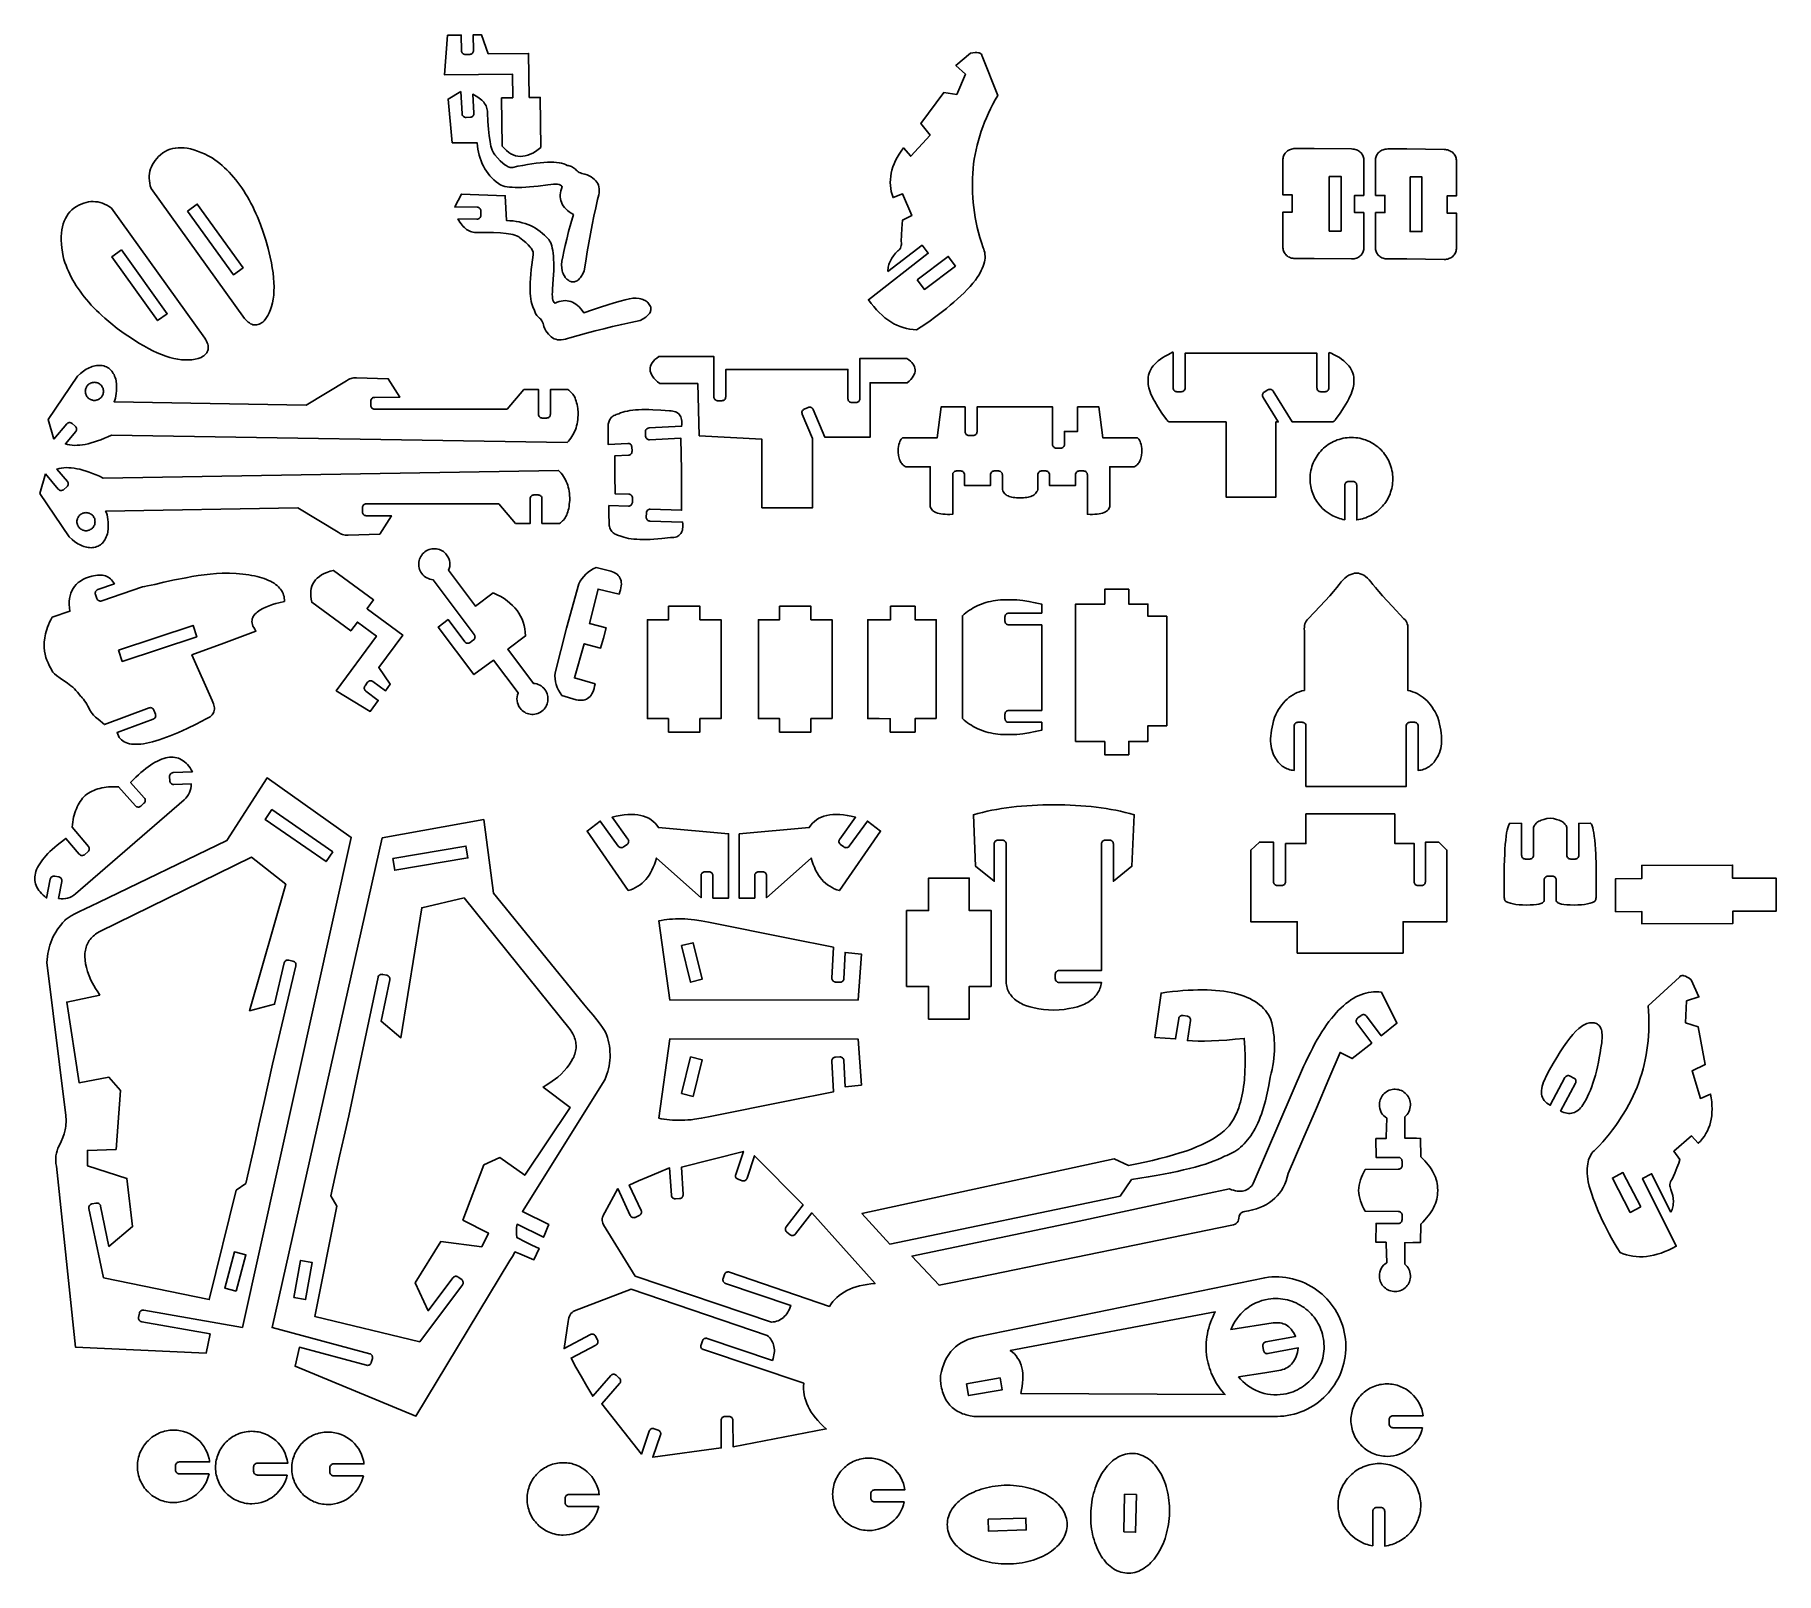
# Model space of a CAD drawing. Extents: x 0 to 427, y 0 to 378.
import ezdxf

# ---------------------------------------------------------------- set-up
doc = ezdxf.new("R2010")
doc.units = 0
doc.header["$MEASUREMENT"] = 0
doc.layers.add('DEFAULT_LAYER', color=1, linetype='Continuous')
doc.layers.add('HARLEY_1', color=1, linetype='Continuous')

msp = doc.modelspace()

# ---------------------------------------------------------------- linework, layer by layer
at = {"layer": 'DEFAULT_LAYER'}
for points in [[(255.96, 286.26), (261.2, 286.26), (262.19, 278.63), (270.66, 278.63), (270.84, 278.51), (271.01, 278.32), (271.17, 278.08), (271.31, 277.79), (271.44, 277.44), (271.55, 277.04), (271.65, 276.58), (271.73, 276.06), (271.71, 275.17), (271.62, 274.37), (271.56, 274.01), (271.48, 273.67), (271.38, 273.36), (271.27, 273.06), (271.14, 272.79), (271, 272.55), (270.84, 272.33), (270.66, 272.13), (270.47, 271.95), (270.27, 271.8), (270.05, 271.67), (269.82, 271.57), (263.87, 271.57), (263.87, 262.16), (263.84, 261.85), (263.77, 261.57), (263.66, 261.31), (263.51, 261.07), (263.31, 260.85), (263.07, 260.66), (262.79, 260.49), (262.47, 260.33), (262.1, 260.2), (261.69, 260.1), (261.24, 260.01), (260.75, 259.95), (260.22, 259.91), (259.64, 259.89), (259.02, 259.89), (258.36, 259.91), (258.36, 269.6), (258.34, 269.79), (258.29, 269.96), (258.2, 270.12), (258.09, 270.26), (257.95, 270.38), (257.79, 270.46), (257.61, 270.52), (257.43, 270.54), (256.37, 270.54), (256.18, 270.52), (256.01, 270.46), (255.85, 270.38), (255.71, 270.26), (255.6, 270.12), (255.51, 269.96), (255.46, 269.79), (255.44, 269.6), (255.44, 266.93), (249.09, 266.93), (249.09, 269.6), (249.07, 269.79), (249.02, 269.96), (248.93, 270.12), (248.82, 270.26), (248.68, 270.38), (248.52, 270.46), (248.35, 270.52), (248.16, 270.54), (247.1, 270.54), (246.92, 270.52), (246.74, 270.46), (246.58, 270.38), (246.45, 270.26), (246.33, 270.12), (246.25, 269.96), (246.19, 269.79), (246.17, 269.6), (246.17, 265.95), (246.08, 265.7), (245.97, 265.46), (245.83, 265.25), (245.67, 265.04), (245.48, 264.86), (245.27, 264.69), (245.04, 264.54), (244.78, 264.41), (244.49, 264.29), (244.19, 264.19), (243.85, 264.1), (243.5, 264.04), (243.12, 263.99), (242.71, 263.95), (241.83, 263.94), (240.95, 263.95), (240.54, 263.99), (240.16, 264.04), (239.8, 264.1), (239.47, 264.19), (239.16, 264.29), (238.88, 264.41), (238.62, 264.54), (238.39, 264.69), (238.18, 264.86), (237.99, 265.04), (237.83, 265.25), (237.69, 265.46), (237.58, 265.7), (237.49, 265.95), (237.49, 269.6), (237.47, 269.79), (237.41, 269.96), (237.33, 270.12), (237.21, 270.26), (237.07, 270.38), (236.92, 270.46), (236.74, 270.52), (236.55, 270.54), (235.5, 270.54), (235.31, 270.52), (235.14, 270.46), (234.98, 270.38), (234.84, 270.26), (234.72, 270.12), (234.64, 269.96), (234.58, 269.79), (234.57, 269.6), (234.57, 266.93), (228.22, 266.93), (228.22, 269.6), (228.2, 269.79), (228.15, 269.96), (228.06, 270.12), (227.95, 270.26), (227.81, 270.38), (227.65, 270.46), (227.47, 270.52), (227.29, 270.54), (226.23, 270.54), (226.04, 270.52), (225.87, 270.46), (225.71, 270.38), (225.57, 270.26), (225.46, 270.12), (225.37, 269.96), (225.32, 269.79), (225.3, 269.6), (225.3, 259.91), (224.64, 259.89), (224.02, 259.89), (223.44, 259.91), (222.91, 259.95), (222.41, 260.01), (221.96, 260.1), (221.56, 260.2), (221.19, 260.33), (220.87, 260.49), (220.59, 260.66), (220.35, 260.85), (220.15, 261.07), (220, 261.31), (219.88, 261.57), (219.81, 261.85), (219.79, 262.16), (219.79, 271.57), (213.84, 271.57), (213.61, 271.67), (213.39, 271.8), (213.18, 271.95), (212.99, 272.13), (212.82, 272.33), (212.66, 272.55), (212.52, 272.79), (212.39, 273.06), (212.28, 273.36), (212.18, 273.67), (212.1, 274.01), (212.03, 274.37), (211.95, 275.17), (211.92, 276.06), (212.01, 276.58), (212.11, 277.04), (212.22, 277.44), (212.34, 277.79), (212.49, 278.08), (212.64, 278.32), (212.81, 278.51), (213, 278.63), (221.47, 278.63), (222.45, 286.26), (228.35, 286.26), (228.35, 280.18), (228.37, 279.99), (228.43, 279.81), (228.51, 279.65), (228.63, 279.52), (228.77, 279.4), (228.92, 279.32), (229.1, 279.26), (229.29, 279.24), (230.34, 279.24), (230.53, 279.26), (230.71, 279.32), (230.86, 279.4), (231, 279.52), (231.12, 279.66), (231.2, 279.81), (231.26, 279.99), (231.28, 280.18), (231.28, 286.26), (241.83, 286.26), (249.82, 286.26), (249.82, 277.09), (249.84, 276.9), (249.9, 276.72), (249.98, 276.57), (250.1, 276.43), (250.23, 276.31), (250.39, 276.23), (250.57, 276.17), (250.75, 276.15), (251.81, 276.15), (252, 276.17), (252.17, 276.23), (252.33, 276.31), (252.47, 276.43), (252.58, 276.57), (252.67, 276.73), (252.72, 276.9), (252.74, 277.09), (252.74, 280.25), (255.96, 280.25), (255.96, 286.26)], [(50.94, 60.28), (26.74, 64.57), (26.55, 64.59), (26.37, 64.56), (26.2, 64.5), (26.04, 64.42), (25.91, 64.3), (25.79, 64.16), (25.71, 64), (25.66, 63.82), (25.47, 62.78), (25.46, 62.59), (25.48, 62.41), (25.54, 62.24), (25.63, 62.08), (25.75, 61.94), (25.89, 61.83), (26.05, 61.75), (26.23, 61.7), (43.03, 58.71), (42.02, 54), (9.96, 55.51), (5.28, 99.88), (5.17, 100.52), (5.12, 101.16), (5.13, 101.79), (5.18, 102.43), (5.3, 103.06), (5.46, 103.69), (5.68, 104.31), (5.95, 104.93), (6.44, 105.93), (6.85, 106.91), (7.18, 107.87), (7.43, 108.8), (7.52, 109.26), (7.59, 109.72), (7.64, 110.17), (7.67, 110.61), (7.69, 111.05), (7.68, 111.49), (7.65, 111.92), (7.6, 112.34), (2.98, 149.92), (3.02, 150.65), (3.1, 151.38), (3.2, 152.09), (3.33, 152.79), (3.5, 153.48), (3.69, 154.15), (3.92, 154.81), (4.17, 155.46), (4.46, 156.09), (4.78, 156.72), (5.13, 157.33), (5.51, 157.92), (5.92, 158.51), (6.36, 159.08), (6.83, 159.64), (7.33, 160.19), (7.47, 160.33), (7.66, 160.49), (8.19, 160.87), (8.92, 161.32), (9.85, 161.84), (10.99, 162.42), (12.34, 163.08), (13.88, 163.8), (15.63, 164.6), (47.14, 179.85), (57.01, 195.18), (77.67, 180.59), (64.3, 120.44), (50.94, 60.28)], [(336.3, 112.04), (336.3, 112.04), (336.27, 106.79), (338.25, 106.77), (339.19, 106.75), (340.15, 106.72), (340.18, 102.2), (340.69, 101.71), (341.18, 101.22), (341.63, 100.72), (342.04, 100.22), (342.42, 99.72), (342.77, 99.22), (343.08, 98.71), (343.36, 98.2), (343.6, 97.69), (343.81, 97.17), (343.99, 96.65), (344.13, 96.13), (344.23, 95.61), (344.31, 95.08), (344.34, 94.56), (344.35, 94.02), (344.35, 93.88), (344.34, 93.35), (344.31, 92.82), (344.23, 92.29), (344.13, 91.77), (343.99, 91.25), (343.81, 90.73), (343.6, 90.22), (343.36, 89.7), (343.08, 89.19), (342.77, 88.69), (342.42, 88.18), (342.04, 87.68), (341.63, 87.18), (341.18, 86.69), (340.69, 86.19), (340.18, 85.7), (340.15, 81.18), (339.19, 81.15), (338.25, 81.13), (336.27, 81.11), (336.3, 75.86), (336.3, 75.86), (336.57, 75.61), (336.83, 75.31), (337.07, 74.98), (337.27, 74.63), (337.43, 74.26), (337.55, 73.87), (337.63, 73.46), (337.66, 73.03), (337.65, 72.64), (337.61, 72.26), (337.52, 71.9), (337.4, 71.54), (337.25, 71.21), (337.07, 70.89), (336.86, 70.59), (336.62, 70.31), (336.35, 70.06), (336.07, 69.83), (335.76, 69.63), (335.43, 69.46), (335.08, 69.33), (334.72, 69.22), (334.34, 69.16), (333.95, 69.13), (333.56, 69.14), (333.19, 69.18), (332.82, 69.27), (332.46, 69.39), (332.13, 69.54), (331.81, 69.72), (331.51, 69.93), (331.23, 70.17), (330.98, 70.43), (330.75, 70.72), (330.55, 71.03), (330.38, 71.36), (330.25, 71.71), (330.14, 72.07), (330.08, 72.45), (330.05, 72.83), (330.06, 73.37), (330.15, 73.87), (330.29, 74.35), (330.5, 74.79), (330.76, 75.2), (331.07, 75.57), (331.44, 75.9), (331.85, 76.18), (331.73, 80.84), (331.7, 81.21), (331.08, 81.23), (330.45, 81.23), (329.83, 81.22), (329.21, 81.24), (329.23, 85.85), (334.67, 85.84), (334.86, 85.86), (335.03, 85.91), (335.19, 86), (335.33, 86.11), (335.45, 86.25), (335.53, 86.41), (335.59, 86.58), (335.61, 86.77), (335.62, 87.82), (335.6, 88.01), (335.55, 88.19), (335.46, 88.34), (335.35, 88.48), (335.21, 88.6), (335.05, 88.69), (334.88, 88.74), (334.69, 88.76), (326.59, 88.83), (326.22, 89.46), (325.9, 90.1), (325.63, 90.74), (325.4, 91.38), (325.22, 92.02), (325.08, 92.67), (324.98, 93.31), (324.93, 93.95), (324.98, 94.59), (325.08, 95.23), (325.22, 95.88), (325.4, 96.52), (325.63, 97.16), (325.9, 97.81), (326.22, 98.44), (326.59, 99.08), (334.69, 99.14), (334.88, 99.16), (335.05, 99.22), (335.21, 99.3), (335.35, 99.42), (335.46, 99.56), (335.55, 99.72), (335.6, 99.89), (335.62, 100.08), (335.61, 101.14), (335.59, 101.32), (335.53, 101.5), (335.45, 101.65), (335.33, 101.79), (335.19, 101.9), (335.03, 101.99), (334.86, 102.04), (334.67, 102.06), (329.23, 102.05), (329.21, 106.66), (329.83, 106.68), (330.45, 106.68), (331.08, 106.67), (331.7, 106.69), (331.73, 107.06), (331.85, 111.72), (331.44, 112), (331.07, 112.33), (330.76, 112.7), (330.5, 113.11), (330.29, 113.55), (330.15, 114.03), (330.06, 114.54), (330.05, 115.07), (330.08, 115.46), (330.14, 115.83), (330.25, 116.2), (330.38, 116.54), (330.55, 116.87), (330.75, 117.18), (330.98, 117.47), (331.23, 117.73), (331.51, 117.97), (331.81, 118.18), (332.13, 118.36), (332.46, 118.52), (332.82, 118.63), (333.19, 118.72), (333.56, 118.77), (333.95, 118.78), (334.34, 118.75), (334.72, 118.68), (335.08, 118.58), (335.43, 118.44), (335.76, 118.27), (336.07, 118.07), (336.35, 117.84), (336.62, 117.59), (336.86, 117.31), (337.07, 117.01), (337.25, 116.69), (337.4, 116.36), (337.52, 116), (337.61, 115.64), (337.65, 115.26), (337.66, 114.87), (337.63, 114.44), (337.55, 114.03), (337.43, 113.64), (337.27, 113.27), (337.07, 112.92), (336.83, 112.59), (336.57, 112.29), (336.3, 112.04)]]:
    msp.add_lwpolyline(points, close=True, dxfattribs=at)
at = {"layer": 'HARLEY_1'}
for points in [[(121.39, 362.19), (124.05, 362.22), (124.19, 349.96), (123.53, 349.42), (122.88, 348.96), (122.23, 348.58), (121.6, 348.27), (120.98, 348.03), (120.36, 347.86), (119.76, 347.77), (119.16, 347.75), (118.57, 347.8), (118, 347.92), (117.43, 348.12), (116.87, 348.4), (116.32, 348.74), (115.78, 349.16), (115.25, 349.66), (114.73, 350.22), (114.59, 362.11), (117.31, 362.14), (117.24, 367.94), (100.58, 367.75), (101.31, 377.49), (104.66, 377.53), (104.75, 373.68), (104.77, 373.49), (104.83, 373.32), (104.92, 373.16), (105.04, 373.02), (105.18, 372.91), (105.34, 372.83), (105.52, 372.78), (105.7, 372.76), (106.76, 372.79), (106.95, 372.81), (107.12, 372.87), (107.28, 372.96), (107.41, 373.08), (107.52, 373.22), (107.61, 373.38), (107.66, 373.56), (107.67, 373.74), (107.58, 377.56), (109.64, 377.59), (111.29, 372.93), (121.21, 373.04), (121.33, 362.28), (121.35, 362.22), (121.39, 362.19)], [(209.41, 319.53), (217.78, 325.96), (219.29, 323.98), (204.63, 312.55), (205.27, 311.68), (205.93, 310.87), (206.59, 310.11), (207.27, 309.4), (207.96, 308.75), (208.67, 308.16), (209.39, 307.62), (210.11, 307.13), (210.86, 306.69), (211.61, 306.31), (212.38, 305.99), (213.16, 305.72), (213.95, 305.5), (214.76, 305.34), (215.57, 305.23), (216.4, 305.17), (217.55, 305.92), (218.67, 306.67), (219.76, 307.42), (220.81, 308.18), (221.84, 308.93), (222.83, 309.69), (223.78, 310.45), (224.71, 311.21), (225.6, 311.98), (226.46, 312.75), (227.29, 313.52), (228.08, 314.29), (228.84, 315.06), (229.57, 315.84), (230.27, 316.61), (230.94, 317.39), (231.34, 318), (231.71, 318.59), (232.03, 319.16), (232.32, 319.72), (232.57, 320.27), (232.78, 320.8), (232.95, 321.32), (233.09, 321.83), (233.18, 322.31), (233.24, 322.79), (233.25, 323.25), (233.23, 323.7), (233.17, 324.13), (233.07, 324.54), (232.93, 324.95), (232.75, 325.33), (232.35, 326.59), (231.98, 327.84), (231.65, 329.08), (231.35, 330.32), (231.08, 331.56), (230.84, 332.78), (230.64, 334), (230.47, 335.22), (230.34, 336.43), (230.24, 337.64), (230.17, 338.84), (230.13, 340.03), (230.13, 341.22), (230.16, 342.4), (230.22, 343.58), (230.32, 344.75), (230.45, 345.91), (230.61, 347.07), (230.81, 348.23), (231.04, 349.37), (231.3, 350.52), (231.6, 351.65), (231.93, 352.78), (232.29, 353.91), (232.68, 355.03), (233.11, 356.14), (233.57, 357.25), (234.07, 358.36), (234.6, 359.45), (235.16, 360.54), (235.75, 361.63), (236.38, 362.71), (232.53, 372.38), (232.48, 372.54), (232.42, 372.68), (232.34, 372.81), (232.24, 372.92), (232.12, 373.01), (231.98, 373.09), (231.83, 373.16), (231.66, 373.21), (231.27, 373.26), (230.81, 373.26), (230.27, 373.19), (229.67, 373.06), (226.09, 370.09), (228.43, 367.92), (226.29, 362.98), (223.1, 363.41), (217.52, 355.81), (219.75, 352.98), (215, 347.79), (213.21, 349.85), (212.65, 349.06), (212.14, 348.27), (211.69, 347.49), (211.28, 346.71), (210.94, 345.93), (210.64, 345.16), (210.4, 344.39), (210.22, 343.63), (210.09, 342.87), (210.01, 342.11), (209.98, 341.36), (210.01, 340.61), (210.1, 339.86), (210.24, 339.12), (210.43, 338.39), (210.67, 337.65), (213.01, 338.56), (215.28, 333.27), (213.02, 332.13), (212.91, 331.15), (212.81, 329.95), (212.73, 328.53), (212.67, 326.9), (212.7, 326.52), (212.7, 326.16), (212.66, 325.84), (212.58, 325.53), (212.46, 325.25), (212.29, 324.99), (212.09, 324.76), (211.85, 324.55), (211.28, 323.97), (210.78, 323.37), (210.36, 322.76), (210.02, 322.13), (209.75, 321.5), (209.64, 321.18), (209.56, 320.86), (209.49, 320.53), (209.45, 320.2), (209.42, 319.87), (209.41, 319.53)], [(104.53, 363.64), (104.89, 358.18), (104.92, 357.99), (104.98, 357.82), (105.08, 357.67), (105.2, 357.54), (105.35, 357.43), (105.51, 357.36), (105.69, 357.31), (105.88, 357.31), (106.93, 357.38), (107.12, 357.41), (107.29, 357.47), (107.44, 357.57), (107.57, 357.69), (107.68, 357.84), (107.75, 358), (107.8, 358.18), (107.8, 358.37), (107.5, 363.01), (107.94, 362.79), (108.34, 362.56), (108.72, 362.32), (109.08, 362.08), (109.4, 361.83), (109.69, 361.56), (109.96, 361.3), (110.2, 361.02), (110.41, 360.73), (110.59, 360.44), (110.75, 360.13), (110.88, 359.82), (110.98, 359.5), (111.05, 359.17), (111.1, 358.83), (111.12, 358.48), (111.21, 356.35), (111.35, 354.46), (111.52, 352.81), (111.73, 351.4), (111.84, 350.78), (111.97, 350.23), (112.1, 349.73), (112.25, 349.3), (112.4, 348.93), (112.57, 348.61), (112.74, 348.36), (112.92, 348.17), (113.6, 347.37), (114.24, 346.69), (114.84, 346.12), (115.4, 345.67), (115.67, 345.49), (115.93, 345.34), (116.18, 345.22), (116.42, 345.13), (116.66, 345.06), (116.88, 345.03), (117.09, 345.02), (117.3, 345.05), (118.56, 345.32), (119.77, 345.55), (120.92, 345.76), (122.02, 345.93), (123.06, 346.07), (124.04, 346.18), (124.96, 346.26), (125.83, 346.31), (126.64, 346.32), (127.39, 346.31), (128.08, 346.26), (128.72, 346.18), (129.3, 346.06), (129.82, 345.92), (130.28, 345.74), (130.69, 345.54), (130.95, 345.5), (131.2, 345.44), (131.45, 345.36), (131.71, 345.25), (131.96, 345.13), (132.21, 344.97), (132.46, 344.8), (132.71, 344.6), (132.89, 344.37), (133.1, 344.17), (133.35, 343.99), (133.62, 343.83), (133.93, 343.7), (134.26, 343.58), (134.63, 343.48), (135.03, 343.4), (135.59, 343.19), (136.1, 342.96), (136.57, 342.7), (136.99, 342.42), (137.35, 342.11), (137.67, 341.79), (137.94, 341.43), (138.16, 341.06), (138.33, 340.66), (138.45, 340.24), (138.52, 339.79), (138.54, 339.32), (138.51, 338.83), (138.44, 338.31), (138.31, 337.77), (138.14, 337.2), (137.68, 335.15), (137.23, 333.06), (136.8, 330.94), (136.38, 328.77), (135.98, 326.56), (135.59, 324.31), (135.22, 322.02), (134.87, 319.7), (134.49, 318.94), (134.11, 318.3), (133.91, 318.03), (133.71, 317.78), (133.5, 317.57), (133.3, 317.39), (133.09, 317.24), (132.88, 317.12), (132.66, 317.03), (132.44, 316.97), (132.22, 316.94), (132, 316.94), (131.77, 316.98), (131.54, 317.04), (131.28, 317.15), (131.04, 317.29), (130.81, 317.44), (130.6, 317.61), (130.4, 317.8), (130.22, 318.01), (130.06, 318.24), (129.91, 318.49), (129.77, 318.75), (129.66, 319.04), (129.55, 319.34), (129.47, 319.67), (129.34, 320.37), (129.28, 321.15), (129.4, 322.05), (129.58, 323.13), (129.84, 324.4), (130.17, 325.84), (130.56, 327.47), (131.03, 329.28), (131.57, 331.28), (132.19, 333.46), (131.65, 333.79), (131.17, 334.13), (130.73, 334.49), (130.34, 334.86), (130, 335.24), (129.71, 335.64), (129.47, 336.05), (129.28, 336.48), (129.13, 336.91), (129.03, 337.36), (128.99, 337.83), (128.99, 338.31), (129.04, 338.8), (129.14, 339.3), (129.28, 339.82), (129.48, 340.35), (129.4, 340.45), (129.29, 340.55), (129.04, 340.71), (128.71, 340.82), (128.3, 340.9), (127.83, 340.93), (127.28, 340.92), (126.66, 340.87), (125.96, 340.78), (123.59, 340.46), (121.46, 340.25), (120.49, 340.18), (119.58, 340.14), (118.73, 340.12), (117.94, 340.13), (117.21, 340.16), (116.54, 340.21), (115.93, 340.29), (115.39, 340.4), (114.9, 340.52), (114.48, 340.68), (114.11, 340.86), (113.81, 341.06), (113.23, 341.51), (112.69, 341.98), (112.18, 342.48), (111.7, 343), (111.26, 343.55), (110.85, 344.12), (110.47, 344.71), (110.13, 345.33), (109.81, 345.96), (109.54, 346.63), (109.29, 347.31), (109.08, 348.02), (108.9, 348.76), (108.75, 349.52), (108.64, 350.3), (108.56, 351.1), (102.45, 351.1), (101.46, 361.82), (104.53, 363.64)], [(51.48, 308), (51.78, 307.66), (52.07, 307.35), (52.37, 307.09), (52.66, 306.87), (52.96, 306.69), (53.26, 306.55), (53.55, 306.44), (53.85, 306.39), (54.15, 306.37), (54.45, 306.39), (54.75, 306.45), (55.06, 306.55), (55.36, 306.7), (55.66, 306.88), (55.97, 307.1), (56.27, 307.37), (56.74, 307.99), (57.16, 308.66), (57.53, 309.37), (57.85, 310.13), (58.12, 310.94), (58.34, 311.8), (58.51, 312.7), (58.63, 313.65), (58.7, 314.65), (58.72, 315.7), (58.69, 316.8), (58.6, 317.94), (58.47, 319.13), (58.29, 320.36), (58.06, 321.65), (57.78, 322.98), (57.25, 325.13), (56.67, 327.19), (56.05, 329.17), (55.37, 331.06), (54.65, 332.88), (54.27, 333.75), (53.88, 334.61), (53.48, 335.44), (53.06, 336.26), (52.63, 337.05), (52.19, 337.82), (51.74, 338.58), (51.28, 339.31), (50.8, 340.02), (50.32, 340.71), (49.82, 341.38), (49.31, 342.03), (48.78, 342.66), (48.25, 343.26), (47.7, 343.85), (47.14, 344.42), (46.57, 344.97), (45.98, 345.49), (45.39, 346), (44.78, 346.48), (44.16, 346.94), (43.53, 347.39), (42.58, 347.89), (41.66, 348.34), (40.76, 348.74), (39.89, 349.07), (39.05, 349.35), (38.23, 349.57), (37.43, 349.73), (36.67, 349.84), (35.92, 349.89), (35.2, 349.88), (34.51, 349.81), (33.84, 349.69), (33.2, 349.51), (32.58, 349.27), (31.99, 348.97), (31.43, 348.62), (30.88, 348.17), (30.38, 347.71), (29.93, 347.23), (29.53, 346.74), (29.18, 346.24), (28.87, 345.73), (28.62, 345.2), (28.41, 344.66), (28.25, 344.11), (28.15, 343.55), (28.09, 342.97), (28.08, 342.39), (28.12, 341.78), (28.2, 341.17), (28.34, 340.54), (28.52, 339.9), (51.48, 308)], [(326.21, 325.19), (326.2, 324.92), (326.15, 324.66), (326.08, 324.41), (325.98, 324.17), (325.85, 323.94), (325.7, 323.72), (325.53, 323.52), (325.34, 323.33), (325.12, 323.16), (324.89, 323.01), (324.65, 322.87), (324.39, 322.76), (324.11, 322.68), (323.83, 322.61), (323.53, 322.58), (323.23, 322.57), (314.07, 322.68), (309.36, 322.68), (309.06, 322.7), (308.76, 322.74), (308.47, 322.8), (308.2, 322.89), (307.94, 323), (307.69, 323.13), (307.46, 323.28), (307.25, 323.45), (307.06, 323.64), (306.88, 323.84), (306.73, 324.06), (306.61, 324.29), (306.51, 324.53), (306.43, 324.78), (306.39, 325.04), (306.37, 325.3), (306.37, 334.08), (308.65, 334.08), (308.65, 338.29), (306.37, 338.29), (306.37, 347.06), (306.39, 347.33), (306.43, 347.59), (306.51, 347.84), (306.61, 348.08), (306.73, 348.31), (306.88, 348.52), (307.06, 348.73), (307.25, 348.91), (307.46, 349.08), (307.69, 349.23), (307.94, 349.37), (308.2, 349.48), (308.47, 349.56), (308.76, 349.63), (309.06, 349.67), (309.36, 349.68), (314.07, 349.68), (323.23, 349.57), (323.53, 349.55), (323.83, 349.51), (324.11, 349.44), (324.39, 349.35), (324.65, 349.24), (324.89, 349.11), (325.12, 348.96), (325.34, 348.79), (325.53, 348.6), (325.7, 348.4), (325.85, 348.19), (325.98, 347.96), (326.08, 347.72), (326.15, 347.47), (326.2, 347.21), (326.21, 346.94), (326.21, 338.17), (323.94, 338.17), (323.94, 333.96), (326.21, 333.96), (326.21, 325.19)], [(329.1, 346.94), (329.11, 347.21), (329.16, 347.47), (329.23, 347.72), (329.33, 347.96), (329.46, 348.19), (329.61, 348.41), (329.78, 348.61), (329.98, 348.8), (330.19, 348.97), (330.42, 349.12), (330.66, 349.25), (330.93, 349.36), (331.2, 349.45), (331.49, 349.51), (331.78, 349.55), (332.09, 349.57), (336.79, 349.57), (345.95, 349.45), (346.26, 349.43), (346.55, 349.39), (346.84, 349.32), (347.11, 349.23), (347.37, 349.12), (347.62, 348.99), (347.85, 348.84), (348.06, 348.67), (348.26, 348.49), (348.43, 348.28), (348.58, 348.07), (348.7, 347.84), (348.81, 347.6), (348.88, 347.35), (348.92, 347.09), (348.94, 346.83), (348.94, 338.05), (346.66, 338.05), (346.66, 333.84), (348.94, 333.84), (348.94, 325.07), (348.92, 324.8), (348.88, 324.54), (348.81, 324.29), (348.7, 324.05), (348.58, 323.82), (348.43, 323.6), (348.26, 323.4), (348.06, 323.21), (347.85, 323.04), (347.62, 322.89), (347.37, 322.76), (347.11, 322.65), (346.84, 322.56), (346.55, 322.5), (346.26, 322.46), (345.95, 322.45), (336.79, 322.57), (332.09, 322.57), (331.78, 322.58), (331.49, 322.62), (331.2, 322.68), (330.93, 322.77), (330.66, 322.88), (330.42, 323.02), (330.19, 323.17), (329.98, 323.34), (329.78, 323.52), (329.61, 323.72), (329.46, 323.94), (329.33, 324.17), (329.23, 324.41), (329.16, 324.66), (329.11, 324.92), (329.1, 325.19), (329.1, 333.96), (331.38, 333.96), (331.38, 338.17), (329.1, 338.17), (329.1, 346.94)], [(317.72, 342.84), (320.64, 342.84), (320.64, 329.41), (317.72, 329.41), (317.72, 342.84)], [(337.56, 342.73), (340.48, 342.73), (340.48, 329.29), (337.56, 329.29), (337.56, 342.73)], [(103.86, 332.4), (104.11, 331.98), (104.36, 331.58), (104.62, 331.22), (104.88, 330.88), (105.15, 330.57), (105.43, 330.29), (105.71, 330.04), (106, 329.82), (106.3, 329.62), (106.6, 329.46), (106.92, 329.32), (107.23, 329.21), (107.56, 329.12), (107.89, 329.07), (108.23, 329.04), (108.58, 329.04), (110.72, 329.06), (112.62, 329.03), (114.27, 328.95), (115.69, 328.83), (116.31, 328.74), (116.87, 328.65), (117.37, 328.54), (117.81, 328.42), (118.2, 328.29), (118.52, 328.14), (118.78, 327.98), (118.98, 327.81), (119.82, 327.18), (120.53, 326.58), (121.13, 326.01), (121.61, 325.47), (121.81, 325.21), (121.97, 324.96), (122.11, 324.72), (122.21, 324.48), (122.29, 324.25), (122.33, 324.03), (122.35, 323.82), (122.34, 323.62), (122.14, 322.34), (121.97, 321.12), (121.83, 319.95), (121.72, 318.85), (121.63, 317.81), (121.58, 316.82), (121.55, 315.89), (121.55, 315.03), (121.58, 314.22), (121.64, 313.47), (121.73, 312.78), (121.84, 312.15), (121.99, 311.58), (122.16, 311.06), (122.36, 310.61), (122.59, 310.21), (122.64, 309.96), (122.71, 309.71), (122.81, 309.46), (122.93, 309.22), (123.07, 308.97), (123.24, 308.73), (123.43, 308.49), (123.64, 308.25), (123.87, 308.08), (124.09, 307.88), (124.28, 307.65), (124.45, 307.38), (124.61, 307.08), (124.75, 306.76), (124.87, 306.4), (124.97, 306), (125.21, 305.45), (125.47, 304.95), (125.75, 304.5), (126.05, 304.1), (126.38, 303.75), (126.72, 303.45), (127.09, 303.2), (127.48, 303.01), (127.89, 302.86), (128.31, 302.76), (128.76, 302.72), (129.23, 302.72), (129.73, 302.77), (130.24, 302.88), (130.77, 303.03), (131.33, 303.24), (133.35, 303.81), (135.41, 304.38), (137.51, 304.93), (139.65, 305.46), (141.83, 305.98), (144.06, 306.49), (146.32, 306.99), (148.62, 307.47), (149.36, 307.89), (149.98, 308.31), (150.24, 308.52), (150.47, 308.74), (150.67, 308.95), (150.84, 309.17), (150.98, 309.39), (151.09, 309.6), (151.16, 309.82), (151.21, 310.04), (151.23, 310.27), (151.21, 310.49), (151.17, 310.71), (151.09, 310.94), (150.96, 311.19), (150.82, 311.43), (150.65, 311.65), (150.47, 311.85), (150.27, 312.04), (150.05, 312.21), (149.81, 312.36), (149.56, 312.49), (149.28, 312.61), (148.99, 312.71), (148.68, 312.8), (148.35, 312.87), (147.64, 312.95), (146.86, 312.97), (145.97, 312.8), (144.9, 312.56), (143.65, 312.23), (142.23, 311.83), (140.62, 311.34), (138.84, 310.77), (136.88, 310.12), (134.74, 309.39), (134.38, 309.9), (134.01, 310.37), (133.63, 310.79), (133.23, 311.15), (132.83, 311.47), (132.42, 311.74), (132, 311.96), (131.56, 312.13), (131.12, 312.25), (130.66, 312.32), (130.19, 312.34), (129.72, 312.31), (129.23, 312.24), (128.73, 312.11), (128.22, 311.93), (127.71, 311.71), (127.6, 311.79), (127.49, 311.88), (127.32, 312.13), (127.19, 312.46), (127.09, 312.86), (127.03, 313.33), (127.01, 313.88), (127.03, 314.5), (127.08, 315.2), (127.26, 317.58), (127.36, 319.72), (127.37, 320.69), (127.37, 321.61), (127.34, 322.46), (127.29, 323.25), (127.22, 323.97), (127.13, 324.64), (127.01, 325.24), (126.88, 325.78), (126.72, 326.26), (126.55, 326.67), (126.35, 327.02), (126.13, 327.32), (125.65, 327.87), (125.14, 328.38), (124.62, 328.86), (124.07, 329.31), (123.5, 329.73), (122.91, 330.1), (122.3, 330.45), (121.67, 330.76), (121.01, 331.04), (120.33, 331.28), (119.63, 331.48), (118.91, 331.66), (118.17, 331.8), (117.41, 331.9), (116.62, 331.97), (115.81, 332.01), (115.47, 338.11), (104.72, 338.5), (103.07, 335.33), (108.54, 335.28), (108.73, 335.26), (108.9, 335.2), (109.06, 335.11), (109.2, 335), (109.31, 334.86), (109.4, 334.7), (109.45, 334.52), (109.47, 334.34), (109.46, 333.28), (109.44, 333.09), (109.38, 332.92), (109.29, 332.76), (109.18, 332.62), (109.04, 332.51), (108.88, 332.43), (108.7, 332.37), (108.51, 332.36), (103.86, 332.4)], [(41.75, 303.14), (41.99, 302.75), (42.18, 302.37), (42.34, 302.01), (42.45, 301.66), (42.53, 301.32), (42.57, 300.99), (42.57, 300.68), (42.53, 300.38), (42.46, 300.09), (42.34, 299.81), (42.19, 299.54), (41.99, 299.29), (41.76, 299.05), (41.49, 298.82), (41.18, 298.6), (40.83, 298.4), (40.1, 298.15), (39.33, 297.96), (38.54, 297.84), (37.71, 297.78), (36.86, 297.78), (35.98, 297.84), (35.07, 297.97), (34.13, 298.16), (33.16, 298.41), (32.16, 298.72), (31.13, 299.1), (30.07, 299.54), (28.98, 300.04), (27.87, 300.61), (26.72, 301.24), (25.55, 301.93), (23.69, 303.11), (21.92, 304.31), (20.24, 305.53), (18.65, 306.78), (17.16, 308.04), (16.45, 308.67), (15.77, 309.32), (15.1, 309.96), (14.46, 310.62), (13.85, 311.27), (13.25, 311.94), (12.68, 312.6), (12.13, 313.27), (11.61, 313.95), (11.11, 314.63), (10.64, 315.32), (10.18, 316.01), (9.75, 316.71), (9.35, 317.41), (8.96, 318.11), (8.6, 318.82), (8.27, 319.54), (7.95, 320.26), (7.66, 320.99), (7.4, 321.72), (7.16, 322.45), (6.94, 323.19), (6.76, 324.25), (6.62, 325.27), (6.53, 326.24), (6.49, 327.17), (6.5, 328.06), (6.55, 328.91), (6.65, 329.71), (6.79, 330.48), (6.98, 331.2), (7.22, 331.88), (7.5, 332.51), (7.83, 333.1), (8.21, 333.66), (8.63, 334.16), (9.1, 334.63), (9.61, 335.06), (10.21, 335.43), (10.81, 335.76), (11.4, 336.03), (11.99, 336.26), (12.58, 336.44), (13.16, 336.56), (13.74, 336.64), (14.32, 336.66), (14.89, 336.63), (15.46, 336.56), (16.02, 336.43), (16.59, 336.25), (17.14, 336.03), (17.7, 335.75), (18.25, 335.42), (18.8, 335.04), (41.75, 303.14)], [(37.48, 334.33), (39.85, 336.04), (51.1, 320.4), (48.73, 318.7), (37.48, 334.33)], [(21.24, 324.78), (18.87, 323.07), (30.12, 307.44), (32.49, 309.14), (21.24, 324.78)], [(216.62, 317.46), (218.37, 315.12), (225.98, 320.84), (224.23, 323.18), (216.62, 317.46)], [(305.19, 282.58), (304.66, 282.58), (304.66, 264.14), (298.53, 264.14), (292.4, 264.14), (292.4, 282.58), (278.83, 282.58), (278.68, 282.57), (278.54, 282.58), (278.4, 282.62), (278.27, 282.67), (278.14, 282.76), (278.02, 282.86), (277.91, 282.99), (277.8, 283.14), (276.66, 284.76), (275.69, 286.25), (274.89, 287.62), (274.54, 288.25), (274.24, 288.85), (273.98, 289.42), (273.76, 289.96), (273.58, 290.46), (273.45, 290.93), (273.35, 291.38), (273.3, 291.78), (273.28, 292.16), (273.31, 292.5), (273.29, 293.02), (273.32, 293.53), (273.4, 294.03), (273.53, 294.52), (273.71, 294.99), (273.93, 295.45), (274.2, 295.9), (274.52, 296.34), (274.89, 296.77), (275.31, 297.18), (275.78, 297.59), (276.29, 297.98), (276.85, 298.36), (277.46, 298.73), (278.12, 299.08), (278.83, 299.43), (279.1, 299.65), (279.21, 299.71), (279.29, 299.72), (279.36, 299.71), (279.4, 299.65), (279.43, 299.56), (279.43, 299.43), (279.43, 290.93), (279.45, 290.75), (279.5, 290.57), (279.59, 290.41), (279.7, 290.27), (279.84, 290.16), (280, 290.07), (280.17, 290.02), (280.36, 290), (281.42, 290), (281.6, 290.02), (281.78, 290.07), (281.94, 290.16), (282.08, 290.27), (282.19, 290.41), (282.28, 290.57), (282.33, 290.75), (282.35, 290.93), (282.35, 299.43), (298.53, 299.43), (314.72, 299.43), (314.72, 290.93), (314.73, 290.75), (314.79, 290.57), (314.88, 290.41), (314.99, 290.27), (315.13, 290.16), (315.29, 290.07), (315.46, 290.02), (315.65, 290), (316.7, 290), (316.89, 290.02), (317.07, 290.07), (317.22, 290.16), (317.36, 290.27), (317.48, 290.41), (317.56, 290.57), (317.62, 290.75), (317.64, 290.93), (317.64, 299.43), (317.66, 299.5), (317.69, 299.54), (317.75, 299.57), (317.81, 299.58), (317.99, 299.54), (318.24, 299.43), (318.94, 299.08), (319.6, 298.73), (320.21, 298.36), (320.77, 297.98), (321.29, 297.59), (321.75, 297.18), (322.17, 296.77), (322.54, 296.34), (322.86, 295.9), (323.13, 295.45), (323.36, 294.99), (323.54, 294.52), (323.66, 294.03), (323.74, 293.53), (323.77, 293.02), (323.76, 292.5), (323.78, 292.16), (323.77, 291.78), (323.71, 291.38), (323.62, 290.93), (323.48, 290.46), (323.3, 289.96), (323.08, 289.42), (322.82, 288.85), (322.52, 288.25), (322.18, 287.62), (321.37, 286.25), (320.4, 284.76), (319.26, 283.14), (319.16, 282.99), (319.04, 282.86), (318.92, 282.76), (318.8, 282.67), (318.67, 282.62), (318.53, 282.58), (318.38, 282.57), (318.24, 282.58), (308.65, 282.58), (303.96, 290.14), (303.85, 290.29), (303.71, 290.41), (303.55, 290.5), (303.38, 290.55), (303.21, 290.58), (303.03, 290.57), (302.85, 290.52), (302.68, 290.44), (301.78, 289.88), (301.63, 289.77), (301.51, 289.63), (301.42, 289.47), (301.37, 289.3), (301.34, 289.13), (301.35, 288.95), (301.4, 288.77), (301.48, 288.6), (305.21, 282.58), (305.19, 282.58)], [(4.68, 278.35), (3.29, 283.2), (10.45, 293.78), (11.18, 294.45), (11.91, 295.02), (12.27, 295.28), (12.63, 295.5), (12.99, 295.71), (13.35, 295.88), (13.71, 296.04), (14.07, 296.17), (14.43, 296.28), (14.79, 296.36), (15.14, 296.42), (15.5, 296.45), (15.85, 296.46), (16.21, 296.45), (16.57, 296.39), (16.92, 296.31), (17.25, 296.21), (17.57, 296.08), (17.86, 295.93), (18.14, 295.75), (18.4, 295.55), (18.64, 295.32), (18.87, 295.07), (19.08, 294.8), (19.27, 294.5), (19.44, 294.18), (19.59, 293.84), (19.73, 293.47), (19.85, 293.07), (19.95, 292.66), (20.02, 291.79), (20.05, 290.98), (20.04, 290.24), (20, 289.57), (19.92, 288.96), (19.79, 288.41), (19.64, 287.93), (19.44, 287.51), (66.61, 286.71), (76.49, 292.66), (76.75, 292.85), (77.02, 293.02), (77.31, 293.16), (77.61, 293.26), (77.93, 293.34), (78.26, 293.39), (78.61, 293.41), (78.97, 293.4), (86.74, 293.17), (89.59, 288.63), (83.42, 288.61), (83.23, 288.59), (83.06, 288.54), (82.9, 288.45), (82.76, 288.34), (82.64, 288.2), (82.56, 288.05), (82.5, 287.87), (82.48, 287.68), (82.47, 286.63), (82.49, 286.44), (82.55, 286.27), (82.63, 286.11), (82.74, 285.97), (82.88, 285.85), (83.04, 285.76), (83.22, 285.71), (83.4, 285.69), (115.94, 285.68), (120.06, 290.55), (123.63, 290.55), (123.63, 284.46), (123.65, 284.28), (123.7, 284.1), (123.79, 283.94), (123.9, 283.8), (124.04, 283.69), (124.2, 283.6), (124.37, 283.55), (124.56, 283.53), (125.62, 283.53), (125.8, 283.55), (125.98, 283.6), (126.14, 283.69), (126.28, 283.8), (126.39, 283.94), (126.48, 284.1), (126.53, 284.28), (126.55, 284.46), (126.55, 290.5), (130.82, 290.5), (131.1, 290.33), (131.36, 290.14), (131.61, 289.92), (131.84, 289.67), (132.05, 289.4), (132.25, 289.11), (132.43, 288.79), (132.6, 288.44), (132.75, 288.07), (132.88, 287.68), (133, 287.26), (133.1, 286.82), (133.19, 286.35), (133.26, 285.85), (133.35, 284.79), (133.34, 284.23), (133.32, 283.68), (133.27, 283.14), (133.2, 282.62), (133.1, 282.11), (132.99, 281.62), (132.85, 281.14), (132.69, 280.67), (132.51, 280.23), (132.31, 279.79), (132.09, 279.37), (131.84, 278.97), (131.57, 278.58), (131.28, 278.2), (130.97, 277.84), (130.63, 277.49), (18.82, 279.36), (17.94, 278.95), (17.07, 278.57), (16.23, 278.22), (15.42, 277.92), (14.63, 277.65), (13.86, 277.42), (13.11, 277.23), (12.39, 277.07), (11.69, 276.95), (11.02, 276.87), (10.37, 276.83), (9.75, 276.82), (9.15, 276.85), (8.57, 276.92), (8.02, 277.03), (7.49, 277.17), (10.06, 280.21), (10.16, 280.37), (10.23, 280.54), (10.27, 280.71), (10.27, 280.89), (10.24, 281.07), (10.17, 281.24), (10.08, 281.39), (9.94, 281.53), (9.14, 282.21), (8.98, 282.31), (8.81, 282.38), (8.63, 282.42), (8.45, 282.42), (8.28, 282.39), (8.11, 282.32), (7.96, 282.22), (7.82, 282.09), (4.68, 278.35)], [(153.38, 292), (162.74, 292), (163.11, 279.18), (178.46, 278.34), (178.46, 261.49), (190.91, 261.49), (190.91, 278.48), (188.37, 284.49), (188.32, 284.67), (188.3, 284.85), (188.31, 285.03), (188.37, 285.2), (188.45, 285.36), (188.56, 285.5), (188.7, 285.62), (188.87, 285.71), (189.84, 286.12), (190.02, 286.18), (190.2, 286.2), (190.38, 286.18), (190.55, 286.13), (190.71, 286.04), (190.85, 285.93), (190.97, 285.79), (191.06, 285.62), (193.94, 278.81), (205.04, 278.8), (205.04, 292.19), (214.12, 292.19), (214.59, 292.61), (214.99, 293.02), (215.33, 293.43), (215.61, 293.83), (215.82, 294.22), (215.97, 294.61), (216.06, 294.99), (216.09, 295.37), (216.05, 295.74), (215.95, 296.11), (215.79, 296.47), (215.56, 296.82), (215.27, 297.17), (214.92, 297.51), (214.51, 297.85), (214.03, 298.18), (202.52, 298.18), (202.52, 288.27), (202.5, 288.08), (202.45, 287.9), (202.36, 287.74), (202.25, 287.61), (202.11, 287.49), (201.95, 287.4), (201.78, 287.35), (201.59, 287.33), (200.54, 287.32), (200.35, 287.34), (200.17, 287.39), (200.01, 287.47), (199.88, 287.59), (199.76, 287.73), (199.67, 287.88), (199.62, 288.06), (199.6, 288.25), (199.6, 295.47), (184.59, 295.45), (169.59, 295.42), (169.59, 288.71), (169.57, 288.53), (169.51, 288.35), (169.42, 288.19), (169.31, 288.06), (169.17, 287.94), (169.01, 287.86), (168.83, 287.8), (168.65, 287.79), (167.59, 287.79), (167.4, 287.81), (167.23, 287.87), (167.07, 287.96), (166.93, 288.07), (166.82, 288.21), (166.74, 288.37), (166.68, 288.55), (166.66, 288.74), (166.67, 298.65), (153.19, 298.65), (152.67, 298.26), (152.23, 297.88), (151.86, 297.49), (151.55, 297.09), (151.32, 296.69), (151.15, 296.29), (151.06, 295.88), (151.04, 295.46), (151.08, 295.05), (151.2, 294.63), (151.39, 294.2), (151.64, 293.77), (151.97, 293.33), (152.37, 292.89), (152.84, 292.45), (153.38, 292)], [(14.62, 292.3), (14.84, 292.29), (15.07, 292.26), (15.28, 292.2), (15.48, 292.13), (15.68, 292.04), (15.86, 291.92), (16.03, 291.8), (16.19, 291.65), (16.33, 291.49), (16.46, 291.32), (16.57, 291.14), (16.67, 290.95), (16.74, 290.74), (16.79, 290.53), (16.83, 290.31), (16.84, 290.08), (16.83, 289.85), (16.79, 289.63), (16.74, 289.42), (16.67, 289.22), (16.57, 289.02), (16.46, 288.84), (16.33, 288.67), (16.19, 288.51), (16.03, 288.37), (15.86, 288.24), (15.68, 288.13), (15.48, 288.03), (15.28, 287.96), (15.07, 287.9), (14.84, 287.87), (14.62, 287.86), (14.39, 287.87), (14.17, 287.9), (13.96, 287.96), (13.75, 288.03), (13.56, 288.13), (13.37, 288.24), (13.2, 288.37), (13.05, 288.51), (12.9, 288.67), (12.77, 288.84), (12.66, 289.02), (12.57, 289.22), (12.49, 289.42), (12.44, 289.63), (12.41, 289.85), (12.39, 290.08), (12.41, 290.31), (12.44, 290.53), (12.49, 290.74), (12.57, 290.95), (12.66, 291.14), (12.77, 291.32), (12.9, 291.49), (13.05, 291.65), (13.2, 291.8), (13.37, 291.92), (13.56, 292.04), (13.75, 292.13), (13.96, 292.2), (14.17, 292.26), (14.39, 292.29), (14.62, 292.3)], [(140.87, 262.08), (140.93, 259.9), (141, 257.73), (141, 257.43), (141.02, 257.14), (141.07, 256.87), (141.13, 256.61), (141.22, 256.37), (141.33, 256.14), (141.46, 255.92), (141.62, 255.72), (141.79, 255.53), (141.99, 255.36), (142.21, 255.2), (142.45, 255.05), (142.71, 254.92), (142.99, 254.8), (143.3, 254.7), (143.63, 254.61), (144.1, 254.43), (144.61, 254.27), (145.16, 254.13), (145.76, 254), (146.39, 253.9), (147.07, 253.83), (147.78, 253.77), (148.54, 253.73), (149.34, 253.71), (150.18, 253.72), (151.06, 253.74), (151.98, 253.79), (153.94, 253.94), (156.07, 254.18), (156.49, 254.19), (156.88, 254.23), (157.23, 254.31), (157.55, 254.41), (157.85, 254.56), (158.11, 254.73), (158.34, 254.93), (158.54, 255.16), (158.7, 255.42), (158.84, 255.71), (158.95, 256.02), (159.02, 256.37), (159.06, 256.73), (159.07, 257.13), (159.05, 257.54), (159, 257.98), (150.99, 258.25), (150.8, 258.27), (150.63, 258.33), (150.47, 258.42), (150.34, 258.54), (150.23, 258.69), (150.14, 258.85), (150.1, 259.02), (150.08, 259.21), (150.12, 260.27), (150.14, 260.45), (150.2, 260.63), (150.3, 260.78), (150.41, 260.92), (150.56, 261.02), (150.72, 261.11), (150.89, 261.15), (151.08, 261.17), (158.75, 260.91), (158.72, 270.69), (158.57, 278.59), (150.91, 278.18), (150.72, 278.19), (150.55, 278.23), (150.38, 278.31), (150.24, 278.42), (150.12, 278.55), (150.02, 278.7), (149.96, 278.87), (149.93, 279.06), (149.87, 280.12), (149.88, 280.3), (149.93, 280.48), (150.01, 280.64), (150.11, 280.79), (150.25, 280.91), (150.4, 281), (150.57, 281.07), (150.76, 281.1), (158.76, 281.52), (158.81, 281.96), (158.82, 282.38), (158.8, 282.77), (158.75, 283.14), (158.67, 283.48), (158.56, 283.79), (158.42, 284.08), (158.24, 284.33), (158.04, 284.56), (157.81, 284.76), (157.54, 284.93), (157.25, 285.06), (156.92, 285.16), (156.57, 285.23), (156.18, 285.27), (155.76, 285.27), (153.63, 285.46), (151.66, 285.58), (150.74, 285.6), (149.86, 285.61), (149.02, 285.6), (148.22, 285.56), (147.46, 285.51), (146.75, 285.44), (146.08, 285.35), (145.44, 285.23), (144.85, 285.1), (144.3, 284.95), (143.79, 284.78), (143.33, 284.58), (143, 284.49), (142.7, 284.38), (142.42, 284.26), (142.16, 284.12), (141.92, 283.97), (141.7, 283.81), (141.51, 283.63), (141.34, 283.44), (141.19, 283.23), (141.06, 283.01), (140.96, 282.78), (140.87, 282.54), (140.81, 282.28), (140.77, 282), (140.75, 281.72), (140.76, 281.41), (140.74, 279.24), (140.72, 277.06), (145.55, 277.32), (145.74, 277.31), (145.91, 277.27), (146.08, 277.19), (146.22, 277.08), (146.34, 276.95), (146.44, 276.8), (146.5, 276.63), (146.53, 276.44), (146.59, 275.39), (146.58, 275.2), (146.53, 275.02), (146.45, 274.86), (146.35, 274.71), (146.21, 274.59), (146.06, 274.5), (145.89, 274.43), (145.7, 274.4), (142.34, 274.23), (142.41, 269.59), (142.44, 264.95), (145.8, 264.84), (145.98, 264.81), (146.16, 264.75), (146.31, 264.66), (146.45, 264.54), (146.56, 264.4), (146.64, 264.24), (146.69, 264.06), (146.7, 263.87), (146.67, 262.82), (146.64, 262.63), (146.58, 262.46), (146.49, 262.3), (146.37, 262.17), (146.23, 262.06), (146.07, 261.98), (145.89, 261.93), (145.7, 261.92), (140.87, 262.08)], [(321.56, 258.57), (321.56, 267.04), (321.58, 267.23), (321.64, 267.4), (321.72, 267.56), (321.84, 267.7), (321.97, 267.81), (322.13, 267.9), (322.31, 267.95), (322.49, 267.97), (323.55, 267.97), (323.74, 267.95), (323.91, 267.9), (324.07, 267.81), (324.21, 267.7), (324.32, 267.56), (324.41, 267.4), (324.46, 267.23), (324.48, 267.04), (324.48, 258.52), (324.95, 258.59), (325.41, 258.68), (325.86, 258.79), (326.3, 258.92), (326.73, 259.07), (327.16, 259.24), (327.57, 259.43), (327.98, 259.64), (328.37, 259.86), (328.75, 260.1), (329.12, 260.35), (329.48, 260.62), (329.83, 260.91), (330.16, 261.21), (330.48, 261.53), (330.79, 261.86), (331.08, 262.2), (331.35, 262.56), (331.61, 262.92), (331.86, 263.3), (332.08, 263.7), (332.29, 264.1), (332.49, 264.51), (332.66, 264.93), (332.81, 265.36), (332.95, 265.8), (333.07, 266.25), (333.16, 266.71), (333.24, 267.17), (333.3, 267.64), (333.33, 268.12), (333.34, 268.6), (333.33, 269.12), (333.29, 269.64), (333.22, 270.15), (333.13, 270.65), (333.02, 271.14), (332.88, 271.62), (332.72, 272.09), (332.54, 272.55), (332.34, 273), (332.11, 273.44), (331.87, 273.87), (331.6, 274.28), (331.32, 274.68), (331.02, 275.06), (330.7, 275.43), (330.36, 275.78), (330.01, 276.12), (329.64, 276.44), (329.26, 276.74), (328.86, 277.02), (328.45, 277.29), (328.02, 277.53), (327.58, 277.76), (327.13, 277.96), (326.67, 278.14), (326.2, 278.3), (325.72, 278.44), (325.23, 278.55), (324.73, 278.64), (324.22, 278.71), (323.7, 278.74), (323.18, 278.76), (322.66, 278.74), (322.14, 278.71), (321.63, 278.64), (321.13, 278.55), (320.64, 278.44), (320.16, 278.3), (319.69, 278.14), (319.23, 277.96), (318.78, 277.76), (318.34, 277.53), (317.91, 277.29), (317.5, 277.02), (317.1, 276.74), (316.72, 276.44), (316.35, 276.12), (316, 275.78), (315.66, 275.43), (315.34, 275.06), (315.04, 274.68), (314.76, 274.28), (314.49, 273.87), (314.25, 273.44), (314.02, 273), (313.82, 272.55), (313.64, 272.09), (313.48, 271.62), (313.34, 271.14), (313.23, 270.65), (313.14, 270.15), (313.07, 269.64), (313.03, 269.12), (313.02, 268.6), (313.03, 268.13), (313.06, 267.66), (313.12, 267.2), (313.19, 266.75), (313.28, 266.31), (313.4, 265.87), (313.53, 265.44), (313.68, 265.02), (313.85, 264.6), (314.03, 264.2), (314.23, 263.8), (314.45, 263.42), (314.69, 263.05), (314.94, 262.68), (315.49, 261.99), (316.09, 261.35), (316.74, 260.76), (317.45, 260.23), (318.2, 259.76), (318.59, 259.55), (318.99, 259.36), (319.4, 259.18), (319.81, 259.02), (320.24, 258.88), (320.67, 258.76), (321.11, 258.65), (321.56, 258.57)], [(2.62, 269.82), (1.24, 264.97), (8.4, 254.39), (9.13, 253.72), (9.85, 253.15), (10.22, 252.9), (10.58, 252.67), (10.94, 252.47), (11.3, 252.29), (11.66, 252.13), (12.02, 252), (12.37, 251.9), (12.73, 251.81), (13.09, 251.76), (13.44, 251.72), (13.8, 251.71), (14.15, 251.73), (14.52, 251.78), (14.87, 251.86), (15.2, 251.97), (15.51, 252.09), (15.81, 252.25), (16.08, 252.42), (16.34, 252.62), (16.59, 252.85), (16.81, 253.1), (17.02, 253.37), (17.21, 253.67), (17.38, 253.99), (17.54, 254.34), (17.68, 254.71), (17.8, 255.1), (17.9, 255.52), (17.97, 256.39), (18, 257.19), (17.99, 257.93), (17.94, 258.61), (17.86, 259.22), (17.74, 259.76), (17.58, 260.25), (17.38, 260.67), (64.56, 261.46), (74.43, 255.52), (74.69, 255.32), (74.96, 255.15), (75.25, 255.02), (75.56, 254.91), (75.87, 254.83), (76.2, 254.78), (76.55, 254.76), (76.91, 254.77), (84.68, 255), (87.54, 259.54), (81.37, 259.56), (81.18, 259.58), (81, 259.64), (80.84, 259.72), (80.7, 259.83), (80.59, 259.97), (80.5, 260.13), (80.45, 260.3), (80.43, 260.49), (80.42, 261.54), (80.44, 261.73), (80.49, 261.91), (80.58, 262.07), (80.69, 262.21), (80.83, 262.32), (80.99, 262.41), (81.16, 262.46), (81.35, 262.48), (113.88, 262.49), (118, 257.62), (121.57, 257.62), (121.57, 263.71), (121.59, 263.9), (121.65, 264.07), (121.73, 264.23), (121.85, 264.37), (121.99, 264.48), (122.14, 264.57), (122.32, 264.62), (122.51, 264.64), (123.56, 264.64), (123.75, 264.62), (123.92, 264.57), (124.08, 264.48), (124.22, 264.37), (124.33, 264.23), (124.42, 264.07), (124.48, 263.9), (124.49, 263.71), (124.49, 257.67), (128.77, 257.67), (129.05, 257.84), (129.31, 258.04), (129.55, 258.26), (129.78, 258.5), (130, 258.77), (130.2, 259.07), (130.38, 259.38), (130.55, 259.73), (130.7, 260.1), (130.83, 260.49), (130.95, 260.91), (131.05, 261.36), (131.13, 261.82), (131.2, 262.32), (131.29, 263.38), (131.29, 263.95), (131.26, 264.5), (131.21, 265.03), (131.14, 265.56), (131.05, 266.06), (130.93, 266.56), (130.8, 267.03), (130.64, 267.5), (130.46, 267.95), (130.26, 268.38), (130.03, 268.8), (129.78, 269.21), (129.52, 269.6), (129.23, 269.97), (128.91, 270.33), (128.58, 270.68), (16.77, 268.81), (15.88, 269.23), (15.02, 269.61), (14.18, 269.95), (13.36, 270.25), (12.57, 270.52), (11.8, 270.75), (11.06, 270.94), (10.33, 271.1), (9.64, 271.22), (8.96, 271.3), (8.31, 271.34), (7.69, 271.35), (7.09, 271.32), (6.52, 271.25), (5.96, 271.15), (5.44, 271), (8, 267.96), (8.11, 267.8), (8.18, 267.64), (8.21, 267.46), (8.22, 267.28), (8.18, 267.1), (8.12, 266.93), (8.02, 266.78), (7.89, 266.64), (7.08, 265.96), (6.92, 265.86), (6.76, 265.79), (6.58, 265.75), (6.4, 265.75), (6.22, 265.78), (6.05, 265.85), (5.9, 265.95), (5.76, 266.08), (2.62, 269.82)], [(12.56, 255.87), (12.79, 255.88), (13.01, 255.91), (13.22, 255.97), (13.43, 256.04), (13.62, 256.14), (13.81, 256.25), (13.98, 256.38), (14.13, 256.52), (14.28, 256.68), (14.41, 256.85), (14.52, 257.03), (14.61, 257.23), (14.69, 257.43), (14.74, 257.64), (14.77, 257.86), (14.78, 258.09), (14.77, 258.32), (14.74, 258.54), (14.69, 258.75), (14.61, 258.96), (14.52, 259.15), (14.41, 259.33), (14.28, 259.5), (14.13, 259.66), (13.98, 259.81), (13.81, 259.93), (13.62, 260.05), (13.43, 260.14), (13.22, 260.21), (13.01, 260.27), (12.79, 260.3), (12.56, 260.31), (12.34, 260.3), (12.11, 260.27), (11.9, 260.21), (11.7, 260.14), (11.5, 260.05), (11.32, 259.93), (11.15, 259.81), (10.99, 259.66), (10.85, 259.5), (10.72, 259.33), (10.61, 259.15), (10.51, 258.96), (10.44, 258.75), (10.39, 258.54), (10.35, 258.32), (10.34, 258.09), (10.35, 257.86), (10.39, 257.64), (10.44, 257.43), (10.51, 257.23), (10.61, 257.03), (10.72, 256.85), (10.85, 256.68), (10.99, 256.52), (11.15, 256.38), (11.32, 256.25), (11.5, 256.14), (11.7, 256.04), (11.9, 255.97), (12.11, 255.91), (12.34, 255.88), (12.56, 255.87)], [(112.53, 240.61), (113.47, 240.17), (114.35, 239.7), (115.17, 239.2), (115.92, 238.68), (116.63, 238.12), (117.27, 237.53), (117.85, 236.92), (118.38, 236.27), (118.84, 235.6), (119.25, 234.89), (119.6, 234.16), (119.89, 233.4), (120.12, 232.61), (120.29, 231.79), (120.4, 230.94), (120.46, 230.06), (116.1, 226.79), (122.39, 218.4), (122.8, 218.36), (123.2, 218.27), (123.58, 218.15), (123.94, 217.98), (124.29, 217.77), (124.62, 217.51), (124.92, 217.22), (125.2, 216.88), (125.42, 216.56), (125.6, 216.22), (125.74, 215.87), (125.85, 215.52), (125.92, 215.16), (125.96, 214.79), (125.96, 214.42), (125.92, 214.06), (125.86, 213.7), (125.75, 213.35), (125.62, 213.01), (125.45, 212.68), (125.24, 212.37), (125.01, 212.07), (124.74, 211.8), (124.44, 211.55), (124.12, 211.33), (123.78, 211.15), (123.43, 211.01), (123.07, 210.9), (122.71, 210.83), (122.35, 210.79), (121.98, 210.79), (121.62, 210.82), (121.26, 210.89), (120.9, 211), (120.56, 211.13), (120.24, 211.3), (119.92, 211.51), (119.63, 211.74), (119.36, 212.01), (119.11, 212.31), (118.83, 212.74), (118.61, 213.19), (118.46, 213.65), (118.37, 214.13), (118.34, 214.61), (118.37, 215.09), (118.47, 215.56), (118.62, 216.02), (118.63, 216.04), (112.55, 224.13), (107.78, 220.54), (99.02, 232.22), (101.45, 234.05), (105.53, 228.62), (105.65, 228.49), (105.8, 228.38), (105.97, 228.3), (106.14, 228.26), (106.32, 228.25), (106.5, 228.28), (106.67, 228.34), (106.83, 228.44), (107.68, 229.07), (107.82, 229.2), (107.92, 229.35), (108, 229.51), (108.04, 229.68), (108.05, 229.86), (108.02, 230.04), (107.96, 230.22), (107.86, 230.38), (97.75, 243.85), (97.75, 243.86), (97.77, 243.86), (97.78, 243.85), (97.39, 243.89), (97, 243.98), (96.62, 244.12), (96.25, 244.29), (95.9, 244.5), (95.58, 244.75), (95.27, 245.03), (95, 245.36), (94.78, 245.68), (94.6, 246.02), (94.46, 246.37), (94.35, 246.73), (94.28, 247.09), (94.24, 247.45), (94.24, 247.82), (94.28, 248.18), (94.34, 248.54), (94.45, 248.89), (94.58, 249.24), (94.75, 249.56), (94.96, 249.88), (95.19, 250.17), (95.46, 250.44), (95.76, 250.69), (96.08, 250.91), (96.42, 251.09), (96.77, 251.24), (97.13, 251.34), (97.49, 251.42), (97.85, 251.45), (98.22, 251.45), (98.59, 251.42), (98.94, 251.35), (99.3, 251.25), (99.64, 251.11), (99.97, 250.94), (100.28, 250.74), (100.57, 250.5), (100.85, 250.23), (101.09, 249.93), (101.39, 249.49), (101.61, 249.03), (101.77, 248.56), (101.86, 248.07), (101.89, 247.59), (101.84, 247.11), (101.73, 246.63), (101.56, 246.16), (108.18, 237.34), (112.5, 240.59), (112.53, 240.61)], [(11.19, 215.29), (10.84, 215.8), (10.48, 216.26), (10.1, 216.69), (9.7, 217.08), (9.29, 217.45), (8.86, 217.8), (7.99, 218.44), (6.18, 219.68), (5.28, 220.35), (4.83, 220.72), (4.39, 221.12), (3.81, 222.19), (3.52, 222.78), (3.24, 223.41), (2.97, 224.08), (2.74, 224.79), (2.54, 225.54), (2.4, 226.34), (2.32, 227.19), (2.3, 227.63), (2.3, 228.09), (2.32, 228.56), (2.37, 229.04), (2.43, 229.54), (2.52, 230.05), (2.64, 230.57), (2.78, 231.11), (2.95, 231.66), (3.15, 232.23), (3.38, 232.81), (3.64, 233.41), (3.93, 234.02), (4.26, 234.65), (8.63, 236.11), (8.51, 236.95), (8.46, 237.75), (8.47, 238.51), (8.53, 239.23), (8.66, 239.91), (8.84, 240.54), (9.08, 241.14), (9.39, 241.7), (9.75, 242.22), (10.17, 242.69), (10.66, 243.13), (11.2, 243.53), (11.8, 243.88), (12.46, 244.2), (13.18, 244.48), (13.96, 244.71), (14.44, 244.83), (14.9, 244.92), (15.35, 244.98), (15.78, 245), (16.19, 245), (16.58, 244.96), (16.95, 244.89), (17.31, 244.79), (17.65, 244.65), (17.97, 244.49), (18.28, 244.29), (18.57, 244.06), (18.84, 243.81), (19.09, 243.51), (19.33, 243.19), (19.55, 242.84), (15.46, 241.41), (15.29, 241.33), (15.14, 241.22), (15.02, 241.09), (14.92, 240.94), (14.86, 240.77), (14.83, 240.59), (14.84, 240.41), (14.88, 240.22), (15.23, 239.23), (15.31, 239.06), (15.42, 238.91), (15.55, 238.79), (15.7, 238.69), (15.87, 238.63), (16.05, 238.6), (16.23, 238.61), (16.42, 238.65), (26.41, 242.09), (26.95, 242.18), (27.65, 242.32), (29.44, 242.71), (31.69, 243.22), (34.28, 243.78), (37.11, 244.34), (38.58, 244.6), (40.08, 244.84), (41.58, 245.05), (43.08, 245.22), (44.56, 245.35), (46.01, 245.44), (47.79, 245.43), (49.46, 245.36), (51.05, 245.23), (52.52, 245.04), (53.22, 244.92), (53.9, 244.79), (54.54, 244.64), (55.16, 244.48), (55.76, 244.3), (56.32, 244.11), (56.85, 243.91), (57.36, 243.69), (57.84, 243.46), (58.29, 243.22), (58.71, 242.96), (59.09, 242.69), (59.45, 242.41), (59.78, 242.12), (60.07, 241.81), (60.34, 241.49), (60.57, 241.16), (60.77, 240.82), (60.94, 240.46), (61.07, 240.09), (61.17, 239.72), (61.24, 239.33), (61.27, 238.93), (61.27, 238.52), (59.92, 238.19), (59.15, 237.98), (58.34, 237.73), (57.52, 237.45), (56.71, 237.12), (55.93, 236.76), (55.22, 236.35), (54.89, 236.13), (54.58, 235.89), (54.3, 235.65), (54.04, 235.39), (53.82, 235.12), (53.63, 234.84), (53.48, 234.54), (53.37, 234.23), (53.31, 233.91), (53.29, 233.57), (53.32, 233.22), (53.4, 232.85), (53.53, 232.47), (53.72, 232.08), (53.97, 231.67), (54.29, 231.24), (46.4, 228.28), (38.56, 225.39), (43.53, 214.19), (43.72, 213.8), (43.87, 213.41), (43.98, 213.05), (44.06, 212.7), (44.1, 212.36), (44.1, 212.04), (44.06, 211.73), (43.98, 211.44), (43.87, 211.17), (43.72, 210.91), (43.53, 210.66), (43.3, 210.43), (43.04, 210.22), (42.74, 210.02), (42.4, 209.84), (42.02, 209.67), (39.62, 208.43), (37.36, 207.33), (35.24, 206.36), (33.25, 205.54), (32.31, 205.18), (31.41, 204.85), (30.53, 204.55), (29.7, 204.3), (28.89, 204.07), (28.13, 203.88), (27.39, 203.73), (26.69, 203.6), (26.03, 203.52), (25.4, 203.46), (24.8, 203.45), (24.24, 203.46), (23.71, 203.51), (23.22, 203.6), (22.76, 203.71), (22.34, 203.87), (21.95, 204.06), (21.6, 204.28), (21.28, 204.53), (20.99, 204.82), (20.74, 205.15), (20.52, 205.51), (20.34, 205.9), (20.19, 206.33), (29.06, 209.65), (29.23, 209.73), (29.38, 209.84), (29.5, 209.98), (29.59, 210.13), (29.65, 210.3), (29.67, 210.48), (29.66, 210.66), (29.61, 210.85), (29.24, 211.84), (29.16, 212), (29.05, 212.15), (28.91, 212.27), (28.76, 212.36), (28.59, 212.41), (28.41, 212.44), (28.22, 212.43), (28.04, 212.38), (17.08, 208.28), (15.53, 209.59), (14.93, 210.13), (14.44, 210.6), (14.06, 210.99), (13.8, 211.31), (13.64, 211.55), (13.61, 211.64), (13.6, 211.72), (13.05, 212.81), (12.77, 213.29), (12.49, 213.74), (12.21, 214.15), (11.93, 214.52), (11.65, 214.85), (11.37, 215.14), (11.27, 215.21), (11.19, 215.29)], [(81.63, 236.64), (90.3, 230.26), (84.43, 222.27), (87.26, 218.22), (86.04, 216.56), (82.99, 218.86), (82.83, 218.95), (82.65, 219.01), (82.48, 219.04), (82.3, 219.03), (82.12, 218.99), (81.96, 218.92), (81.81, 218.81), (81.68, 218.67), (81.05, 217.83), (80.95, 217.67), (80.89, 217.49), (80.86, 217.32), (80.87, 217.14), (80.91, 216.96), (80.99, 216.8), (81.09, 216.65), (81.23, 216.52), (84.31, 214.2), (82.33, 211.5), (73.99, 216.58), (83.85, 230.01), (79.17, 233.45), (77.56, 231.26), (67.98, 238.3), (67.83, 239.05), (67.74, 239.77), (67.71, 240.45), (67.75, 241.1), (67.85, 241.71), (68.02, 242.29), (68.25, 242.83), (68.55, 243.34), (68.91, 243.81), (69.34, 244.25), (69.84, 244.65), (70.39, 245.02), (71.02, 245.35), (71.71, 245.65), (72.46, 245.91), (73.28, 246.14), (83.16, 238.88), (81.59, 236.74), (81.59, 236.69), (81.63, 236.64)], [(129.36, 215.42), (128.92, 216.07), (128.55, 216.73), (128.25, 217.4), (128.01, 218.1), (127.83, 218.8), (127.72, 219.53), (127.67, 220.26), (127.69, 221.02), (130.47, 231.96), (133.53, 242.83), (133.89, 243.49), (134.3, 244.1), (134.76, 244.67), (135.26, 245.2), (135.82, 245.68), (136.42, 246.11), (137.07, 246.5), (137.77, 246.85), (141.36, 245.97), (141.81, 245.81), (142.23, 245.63), (142.59, 245.41), (142.92, 245.18), (143.2, 244.91), (143.44, 244.63), (143.63, 244.31), (143.78, 243.97), (143.89, 243.6), (143.95, 243.21), (143.97, 242.79), (143.95, 242.35), (143.88, 241.88), (143.77, 241.38), (143.61, 240.86), (143.42, 240.31), (138.27, 241.54), (136.18, 233.09), (140.21, 232.02), (139.58, 229.52), (138.88, 227.05), (134.85, 228.13), (132.44, 219.76), (137.52, 218.26), (137.41, 217.69), (137.29, 217.16), (137.13, 216.67), (136.96, 216.23), (136.76, 215.83), (136.53, 215.48), (136.28, 215.17), (136, 214.91), (135.7, 214.69), (135.38, 214.51), (135.03, 214.38), (134.65, 214.29), (134.25, 214.25), (133.83, 214.25), (133.38, 214.29), (132.91, 214.38), (129.36, 215.42)], [(320.63, 243.31), (321.12, 243.82), (321.6, 244.25), (322.08, 244.62), (322.55, 244.93), (323.03, 245.16), (323.5, 245.33), (323.96, 245.43), (324.42, 245.46), (324.88, 245.43), (325.33, 245.33), (325.78, 245.16), (326.23, 244.93), (326.67, 244.62), (327.11, 244.25), (327.55, 243.82), (327.98, 243.31), (328.46, 242.68), (329.09, 241.91), (329.87, 240.99), (330.81, 239.93), (333.14, 237.37), (336.08, 234.23), (336.35, 233.97), (336.58, 233.68), (336.76, 233.36), (336.9, 233.01), (336.99, 232.63), (337.04, 232.22), (337.05, 231.79), (337.01, 231.32), (337.01, 216.68), (337.03, 216.68), (337.62, 216.54), (338.2, 216.36), (338.76, 216.15), (339.3, 215.9), (339.82, 215.61), (340.33, 215.29), (340.81, 214.93), (341.28, 214.53), (341.73, 214.09), (342.16, 213.62), (342.57, 213.12), (342.97, 212.57), (343.35, 211.99), (343.7, 211.38), (344.05, 210.73), (344.37, 210.04), (344.6, 209.21), (344.8, 208.42), (344.97, 207.64), (345.11, 206.9), (345.21, 206.18), (345.27, 205.49), (345.3, 204.82), (345.3, 204.19), (345.27, 203.57), (345.2, 202.99), (345.1, 202.43), (344.96, 201.89), (344.8, 201.38), (344.59, 200.9), (344.36, 200.45), (344.09, 200.02), (343.89, 199.69), (343.67, 199.38), (343.45, 199.09), (343.21, 198.81), (342.97, 198.56), (342.71, 198.33), (342.45, 198.11), (342.17, 197.91), (341.88, 197.74), (341.58, 197.58), (341.27, 197.44), (340.95, 197.32), (340.62, 197.22), (340.27, 197.13), (339.92, 197.07), (339.55, 197.02), (339.55, 207.92), (339.54, 208.1), (339.48, 208.28), (339.39, 208.44), (339.28, 208.58), (339.14, 208.69), (338.98, 208.78), (338.81, 208.83), (338.62, 208.85), (337.57, 208.85), (337.38, 208.83), (337.2, 208.78), (337.04, 208.69), (336.91, 208.58), (336.79, 208.44), (336.71, 208.28), (336.65, 208.1), (336.63, 207.92), (336.63, 193.12), (324.33, 193.12), (312.02, 193.12), (312.02, 207.92), (312.01, 208.1), (311.95, 208.28), (311.87, 208.44), (311.75, 208.58), (311.61, 208.69), (311.45, 208.78), (311.28, 208.83), (311.09, 208.85), (310.04, 208.85), (309.85, 208.83), (309.67, 208.78), (309.52, 208.69), (309.38, 208.58), (309.26, 208.44), (309.18, 208.28), (309.12, 208.1), (309.1, 207.92), (309.1, 197.02), (308.74, 197.07), (308.39, 197.13), (308.04, 197.22), (307.71, 197.32), (307.39, 197.44), (307.08, 197.58), (306.78, 197.74), (306.49, 197.91), (306.21, 198.11), (305.94, 198.33), (305.69, 198.56), (305.44, 198.81), (305.21, 199.09), (304.99, 199.38), (304.77, 199.69), (304.57, 200.02), (304.3, 200.45), (304.06, 200.9), (303.86, 201.38), (303.69, 201.89), (303.56, 202.43), (303.46, 202.99), (303.39, 203.57), (303.35, 204.19), (303.35, 204.82), (303.39, 205.49), (303.45, 206.18), (303.55, 206.9), (303.69, 207.64), (303.85, 208.42), (304.06, 209.21), (304.29, 210.04), (304.61, 210.73), (304.95, 211.38), (305.31, 211.99), (305.69, 212.57), (306.08, 213.12), (306.5, 213.62), (306.93, 214.09), (307.38, 214.53), (307.85, 214.93), (308.33, 215.29), (308.84, 215.61), (309.36, 215.9), (309.9, 216.15), (310.46, 216.36), (311.03, 216.54), (311.63, 216.68), (311.65, 216.68), (311.65, 231.32), (311.61, 231.79), (311.62, 232.22), (311.67, 232.63), (311.76, 233.01), (311.9, 233.36), (312.08, 233.68), (312.31, 233.97), (312.58, 234.23), (315.52, 237.37), (317.85, 239.93), (318.79, 240.99), (319.57, 241.91), (320.2, 242.68), (320.68, 243.31), (320.68, 243.32), (320.65, 243.31), (320.63, 243.3), (320.63, 243.31)], [(262.62, 204.16), (255.48, 204.16), (255.48, 237.85), (262.62, 237.85), (262.62, 241.5), (268.52, 241.5), (268.52, 237.85), (273.24, 237.85), (273.24, 234.86), (277.83, 234.86), (277.83, 207.99), (273.24, 207.99), (273.24, 204.16), (268.52, 204.16), (268.52, 200.88), (262.62, 200.88), (262.62, 204.16)], [(155.55, 209.77), (150.37, 209.77), (150.37, 234.01), (155.55, 234.01), (155.55, 237.35), (163.27, 237.35), (163.27, 234.01), (168.44, 234.01), (168.44, 209.77), (163.27, 209.77), (163.27, 206.44), (155.55, 206.44), (155.55, 209.77)], [(195.69, 209.77), (190.52, 209.77), (190.52, 206.44), (182.8, 206.44), (182.8, 209.77), (177.63, 209.77), (177.63, 234.01), (182.8, 234.01), (182.8, 237.35), (190.52, 237.35), (190.52, 234.01), (195.69, 234.01), (195.69, 209.77)], [(221.25, 209.77), (220.51, 209.77), (216.08, 209.77), (216.08, 206.44), (209.99, 206.44), (209.99, 209.73), (207.22, 209.75), (204.45, 209.77), (204.45, 234.01), (210.04, 234.01), (210.04, 237.35), (216.08, 237.35), (216.08, 234.01), (221.25, 234.01), (221.25, 209.77)], [(227.69, 209.77), (227.7, 222.38), (227.69, 234.99), (228.1, 235.36), (228.53, 235.71), (228.96, 236.04), (229.41, 236.36), (229.88, 236.65), (230.35, 236.93), (230.84, 237.19), (231.34, 237.44), (231.85, 237.66), (232.38, 237.87), (232.92, 238.06), (233.47, 238.23), (234.03, 238.38), (234.61, 238.52), (235.2, 238.63), (235.8, 238.73), (236.42, 238.81), (237.04, 238.87), (238.34, 238.94), (239.68, 238.94), (241.08, 238.87), (242.53, 238.72), (244.02, 238.5), (245.57, 238.21), (247.17, 237.85), (247.17, 235.67), (239.08, 235.67), (238.89, 235.65), (238.71, 235.59), (238.55, 235.51), (238.42, 235.39), (238.3, 235.25), (238.21, 235.1), (238.16, 234.92), (238.14, 234.73), (238.14, 233.68), (238.16, 233.49), (238.21, 233.31), (238.3, 233.16), (238.42, 233.02), (238.55, 232.9), (238.71, 232.82), (238.89, 232.76), (239.08, 232.74), (247.17, 232.74), (247.17, 222.38), (247.17, 211.76), (239.08, 211.76), (238.89, 211.74), (238.71, 211.69), (238.55, 211.6), (238.42, 211.49), (238.3, 211.35), (238.21, 211.19), (238.16, 211.02), (238.14, 210.83), (238.14, 209.77), (238.16, 209.59), (238.21, 209.41), (238.3, 209.25), (238.42, 209.11), (238.55, 209), (238.71, 208.91), (238.89, 208.86), (239.08, 208.84), (247.17, 208.84), (247.17, 206.91), (245.57, 206.55), (244.02, 206.26), (242.53, 206.04), (241.08, 205.89), (239.68, 205.82), (238.34, 205.82), (237.04, 205.89), (236.42, 205.95), (235.8, 206.03), (235.2, 206.13), (234.61, 206.24), (234.03, 206.38), (233.47, 206.53), (232.92, 206.7), (232.38, 206.89), (231.85, 207.1), (231.34, 207.32), (230.84, 207.57), (230.35, 207.83), (229.88, 208.11), (229.41, 208.4), (228.96, 208.72), (228.53, 209.05), (228.1, 209.4), (227.69, 209.77)], [(20.56, 226.56), (21.47, 223.79), (39.76, 229.84), (38.84, 232.61), (20.56, 226.56)], [(12.39, 190.92), (12.78, 191.21), (13.19, 191.47), (13.61, 191.71), (14.04, 191.94), (14.49, 192.14), (14.96, 192.32), (15.45, 192.48), (15.95, 192.62), (16.46, 192.74), (17, 192.84), (17.55, 192.91), (18.12, 192.97), (18.7, 193.01), (19.3, 193.03), (19.92, 193.03), (20.56, 193.01), (24.69, 188.35), (24.82, 188.23), (24.98, 188.13), (25.15, 188.07), (25.33, 188.04), (25.51, 188.05), (25.68, 188.09), (25.85, 188.16), (26, 188.27), (26.79, 188.98), (26.92, 189.11), (27.02, 189.27), (27.08, 189.44), (27.1, 189.62), (27.1, 189.8), (27.06, 189.97), (26.98, 190.14), (26.87, 190.29), (23.51, 194.08), (24.81, 195.38), (25.44, 195.97), (26.06, 196.52), (26.67, 197.04), (27.27, 197.51), (27.86, 197.95), (28.43, 198.35), (28.99, 198.72), (29.54, 199.05), (30.08, 199.33), (30.61, 199.59), (31.12, 199.8), (31.63, 199.98), (32.12, 200.11), (32.6, 200.21), (33.07, 200.28), (33.52, 200.3), (33.97, 200.29), (34.4, 200.24), (34.82, 200.15), (35.23, 200.03), (35.63, 199.86), (36.02, 199.66), (36.39, 199.43), (36.76, 199.15), (37.11, 198.84), (37.45, 198.48), (37.77, 198.1), (38.09, 197.67), (38.39, 197.2), (38.68, 196.7), (33.98, 196.5), (33.79, 196.48), (33.62, 196.42), (33.46, 196.32), (33.33, 196.2), (33.22, 196.06), (33.14, 195.9), (33.09, 195.72), (33.08, 195.53), (33.12, 194.48), (33.15, 194.29), (33.21, 194.12), (33.31, 193.96), (33.43, 193.83), (33.57, 193.72), (33.73, 193.64), (33.91, 193.6), (34.1, 193.59), (38.34, 193.76), (38.35, 193.18), (38.29, 192.62), (38.17, 192.08), (37.98, 191.58), (37.74, 191.1), (37.43, 190.65), (37.05, 190.22), (36.62, 189.82), (23.33, 178.27), (9.99, 166.78), (9.54, 166.4), (9.06, 166.09), (8.57, 165.85), (8.06, 165.67), (7.53, 165.56), (6.99, 165.52), (6.43, 165.54), (5.84, 165.63), (6.63, 169.81), (6.65, 170), (6.62, 170.18), (6.57, 170.35), (6.48, 170.51), (6.37, 170.65), (6.23, 170.76), (6.07, 170.85), (5.89, 170.9), (4.85, 171.09), (4.66, 171.11), (4.48, 171.09), (4.31, 171.03), (4.15, 170.95), (4.01, 170.83), (3.9, 170.69), (3.81, 170.53), (3.76, 170.35), (2.89, 165.72), (2.43, 166.08), (2.02, 166.44), (1.64, 166.82), (1.3, 167.2), (1, 167.58), (0.74, 167.98), (0.52, 168.37), (0.34, 168.78), (0.2, 169.19), (0.09, 169.61), (0.03, 170.03), (0, 170.46), (0.01, 170.9), (0.06, 171.34), (0.15, 171.79), (0.28, 172.24), (0.45, 172.7), (0.66, 173.17), (0.91, 173.64), (1.19, 174.12), (1.52, 174.61), (1.88, 175.1), (2.28, 175.6), (2.72, 176.1), (3.2, 176.61), (3.72, 177.13), (4.28, 177.65), (4.88, 178.18), (5.51, 178.72), (6.19, 179.26), (7.65, 180.36), (10.92, 176.49), (11.06, 176.36), (11.21, 176.26), (11.38, 176.19), (11.56, 176.16), (11.74, 176.16), (11.92, 176.2), (12.08, 176.27), (12.24, 176.38), (13.05, 177.06), (13.18, 177.19), (13.28, 177.35), (13.34, 177.52), (13.37, 177.69), (13.37, 177.87), (13.33, 178.05), (13.26, 178.22), (13.16, 178.37), (9.14, 183.13), (9.21, 183.76), (9.3, 184.37), (9.41, 184.96), (9.53, 185.54), (9.67, 186.09), (9.82, 186.62), (10, 187.14), (10.19, 187.63), (10.4, 188.11), (10.63, 188.57), (10.87, 189), (11.14, 189.42), (11.42, 189.82), (11.72, 190.2), (12.04, 190.57), (12.38, 190.91), (12.39, 190.92)], [(238.42, 144.77), (238.42, 167.01), (238.42, 178.98), (238.4, 179.17), (238.34, 179.35), (238.26, 179.51), (238.14, 179.64), (238, 179.76), (237.85, 179.85), (237.67, 179.9), (237.48, 179.92), (236.43, 179.92), (236.24, 179.9), (236.07, 179.85), (235.91, 179.76), (235.77, 179.64), (235.66, 179.51), (235.57, 179.35), (235.51, 179.17), (235.5, 178.98), (235.5, 169.83), (230.93, 173.51), (230.37, 186.14), (231.48, 186.45), (232.61, 186.73), (233.76, 187), (234.92, 187.24), (236.1, 187.47), (237.29, 187.67), (238.5, 187.85), (239.73, 188.01), (240.97, 188.16), (242.23, 188.28), (243.51, 188.38), (244.8, 188.46), (246.1, 188.52), (247.43, 188.56), (248.77, 188.58), (250.12, 188.58), (251.48, 188.58), (252.82, 188.56), (254.14, 188.52), (255.45, 188.46), (256.74, 188.38), (258.01, 188.28), (259.27, 188.16), (260.52, 188.01), (261.74, 187.85), (262.95, 187.67), (264.15, 187.47), (265.32, 187.24), (266.49, 187), (267.63, 186.73), (268.76, 186.45), (269.88, 186.14), (269.31, 173.51), (264.75, 169.83), (264.75, 178.98), (264.73, 179.17), (264.68, 179.35), (264.59, 179.51), (264.48, 179.64), (264.34, 179.76), (264.18, 179.85), (264, 179.9), (263.82, 179.92), (262.76, 179.92), (262.57, 179.9), (262.4, 179.85), (262.24, 179.76), (262.1, 179.64), (261.99, 179.51), (261.9, 179.35), (261.85, 179.17), (261.83, 178.98), (261.83, 167.01), (261.83, 147.92), (251.43, 147.92), (251.24, 147.9), (251.07, 147.84), (250.91, 147.76), (250.77, 147.64), (250.65, 147.5), (250.57, 147.35), (250.51, 147.17), (250.49, 146.98), (250.49, 145.93), (250.51, 145.74), (250.57, 145.57), (250.65, 145.41), (250.77, 145.27), (250.91, 145.15), (251.07, 145.07), (251.24, 145.01), (251.43, 145), (261.83, 145), (261.76, 144.61), (261.68, 144.23), (261.57, 143.87), (261.45, 143.51), (261.31, 143.17), (261.15, 142.83), (260.96, 142.51), (260.76, 142.2), (260.54, 141.9), (260.3, 141.61), (260.04, 141.33), (259.76, 141.06), (259.47, 140.81), (259.15, 140.56), (258.81, 140.33), (258.46, 140.11), (258.08, 139.9), (257.69, 139.7), (256.84, 139.34), (255.91, 139.03), (254.91, 138.77), (253.83, 138.56), (252.67, 138.39), (251.44, 138.28), (250.12, 138.22), (248.81, 138.28), (247.57, 138.38), (246.42, 138.53), (245.34, 138.73), (244.33, 138.98), (243.41, 139.27), (242.56, 139.61), (242.16, 139.8), (241.79, 140), (241.43, 140.21), (241.1, 140.43), (240.78, 140.66), (240.48, 140.91), (240.2, 141.17), (239.94, 141.44), (239.7, 141.72), (239.48, 142.01), (239.28, 142.31), (239.1, 142.63), (238.94, 142.96), (238.79, 143.3), (238.67, 143.65), (238.57, 144.01), (238.48, 144.38), (238.42, 144.77)], [(73.17, 177.06), (71.51, 174.66), (56.54, 185.02), (58.21, 187.42), (73.17, 177.06)], [(85.29, 180.53), (110.18, 184.98), (112.62, 166.91), (134.68, 139.74), (135.93, 138.28), (137.02, 136.96), (137.96, 135.8), (138.75, 134.78), (139.37, 133.92), (139.85, 133.2), (140.17, 132.64), (140.27, 132.41), (140.33, 132.22), (140.56, 131.51), (140.75, 130.81), (140.9, 130.1), (141.03, 129.4), (141.12, 128.7), (141.17, 128), (141.2, 127.3), (141.19, 126.6), (141.14, 125.9), (141.07, 125.21), (140.96, 124.52), (140.82, 123.83), (140.64, 123.14), (140.43, 122.45), (140.19, 121.76), (139.92, 121.07), (119.67, 88.81), (126.15, 85.58), (125.83, 84.82), (125.51, 84.02), (125.2, 83.21), (124.88, 82.45), (118.39, 85.63), (118.32, 85.24), (118.27, 84.86), (118.24, 84.49), (118.23, 84.11), (118.26, 83.3), (118.32, 82.39), (120.55, 81.23), (122.03, 80.51), (123.78, 79.73), (122.5, 76.91), (120.22, 77.9), (119.06, 78.39), (117.86, 78.87), (117.57, 78.3), (117.28, 77.76), (116.96, 77.24), (116.62, 76.74), (93.55, 38.54), (63.88, 50.77), (64.96, 55.47), (81.44, 51.04), (81.63, 51.01), (81.81, 51.02), (81.99, 51.06), (82.15, 51.13), (82.3, 51.24), (82.42, 51.37), (82.52, 51.52), (82.59, 51.7), (82.86, 52.72), (82.89, 52.91), (82.89, 53.09), (82.84, 53.26), (82.77, 53.43), (82.66, 53.57), (82.53, 53.7), (82.38, 53.8), (82.2, 53.86), (58.24, 60.3), (85.29, 180.53)], [(145.66, 167.56), (146.29, 167.76), (146.9, 168), (147.47, 168.28), (148.02, 168.6), (148.55, 168.96), (149.05, 169.36), (149.52, 169.8), (149.97, 170.27), (150.39, 170.79), (150.78, 171.35), (151.15, 171.94), (151.49, 172.58), (151.8, 173.25), (152.09, 173.97), (152.35, 174.72), (152.59, 175.52), (163.53, 165.78), (163.53, 171.21), (163.55, 171.4), (163.6, 171.57), (163.69, 171.73), (163.8, 171.87), (163.94, 171.99), (164.1, 172.07), (164.27, 172.13), (164.46, 172.15), (165.52, 172.15), (165.71, 172.13), (165.88, 172.07), (166.04, 171.99), (166.18, 171.87), (166.29, 171.73), (166.38, 171.57), (166.43, 171.4), (166.45, 171.21), (166.45, 165.69), (170.28, 165.69), (170.28, 181.51), (153.06, 183), (152.67, 183.57), (152.24, 184.08), (151.76, 184.53), (151.25, 184.93), (150.69, 185.28), (150.08, 185.57), (149.44, 185.81), (148.75, 186), (148.02, 186.13), (147.25, 186.21), (146.43, 186.23), (145.57, 186.21), (144.67, 186.12), (143.72, 185.98), (142.73, 185.79), (141.7, 185.55), (145.59, 180.17), (145.69, 180.01), (145.75, 179.84), (145.77, 179.66), (145.76, 179.48), (145.71, 179.3), (145.64, 179.14), (145.53, 178.99), (145.39, 178.87), (144.53, 178.25), (144.37, 178.15), (144.19, 178.1), (144.02, 178.07), (143.84, 178.08), (143.66, 178.13), (143.5, 178.21), (143.35, 178.32), (143.23, 178.46), (138.78, 184.6), (135.55, 182.16), (145.66, 167.56)], [(172.87, 181.51), (190.09, 183), (190.48, 183.57), (190.91, 184.08), (191.39, 184.53), (191.9, 184.93), (192.46, 185.28), (193.07, 185.57), (193.71, 185.81), (194.4, 186), (195.13, 186.13), (195.91, 186.21), (196.72, 186.23), (197.58, 186.21), (198.48, 186.12), (199.43, 185.98), (200.42, 185.79), (201.45, 185.55), (197.56, 180.17), (197.46, 180.01), (197.4, 179.84), (197.38, 179.66), (197.39, 179.48), (197.44, 179.3), (197.51, 179.14), (197.62, 178.99), (197.76, 178.87), (198.62, 178.25), (198.78, 178.15), (198.96, 178.1), (199.13, 178.07), (199.31, 178.08), (199.49, 178.13), (199.65, 178.21), (199.8, 178.32), (199.92, 178.46), (204.37, 184.6), (207.6, 182.16), (197.49, 167.56), (196.86, 167.76), (196.25, 168), (195.68, 168.28), (195.13, 168.6), (194.6, 168.96), (194.1, 169.36), (193.63, 169.8), (193.18, 170.27), (192.76, 170.79), (192.37, 171.35), (192, 171.94), (191.66, 172.58), (191.35, 173.25), (191.06, 173.97), (190.8, 174.72), (190.56, 175.52), (179.62, 165.78), (179.62, 171.21), (179.6, 171.4), (179.55, 171.57), (179.46, 171.73), (179.35, 171.87), (179.21, 171.99), (179.05, 172.07), (178.88, 172.13), (178.69, 172.15), (177.63, 172.15), (177.45, 172.13), (177.27, 172.07), (177.11, 171.99), (176.97, 171.87), (176.86, 171.73), (176.77, 171.57), (176.72, 171.4), (176.7, 171.21), (176.7, 165.69), (172.87, 165.69), (172.87, 181.51)], [(333.84, 186.36), (333.84, 179.09), (338.58, 179.09), (338.58, 169.73), (338.59, 169.54), (338.65, 169.36), (338.73, 169.2), (338.83, 169.07), (338.96, 168.95), (339.11, 168.87), (339.28, 168.81), (339.45, 168.79), (340.45, 168.79), (340.63, 168.81), (340.79, 168.87), (340.94, 168.95), (341.07, 169.07), (341.18, 169.2), (341.26, 169.36), (341.31, 169.54), (341.33, 169.73), (341.33, 179.41), (344.6, 179.46), (346.62, 177.49), (346.62, 159.9), (335.87, 159.9), (335.87, 152.22), (323.26, 152.22), (309.87, 152.22), (309.87, 159.9), (298.45, 159.9), (298.45, 177.49), (300.61, 179.46), (304.08, 179.41), (304.08, 169.73), (304.09, 169.54), (304.15, 169.36), (304.23, 169.2), (304.35, 169.06), (304.49, 168.95), (304.65, 168.86), (304.82, 168.81), (305.01, 168.79), (306.06, 168.79), (306.25, 168.81), (306.43, 168.86), (306.58, 168.95), (306.72, 169.07), (306.84, 169.2), (306.92, 169.36), (306.98, 169.54), (307, 169.73), (307, 179.09), (312.02, 179.09), (312.02, 186.36), (333.84, 186.36)], [(367.05, 164.02), (366.07, 164), (365.17, 164.02), (364.33, 164.07), (363.56, 164.16), (362.85, 164.29), (362.21, 164.45), (361.63, 164.65), (361.12, 164.89), (361.02, 164.93), (360.93, 165.01), (360.86, 165.15), (360.79, 165.33), (360.74, 165.57), (360.71, 165.85), (360.68, 166.55), (360.66, 170.31), (360.7, 173.62), (360.8, 176.48), (360.87, 177.74), (360.95, 178.89), (361.04, 179.93), (361.15, 180.86), (361.27, 181.68), (361.4, 182.38), (361.55, 182.98), (361.71, 183.46), (361.88, 183.83), (362.07, 184.09), (364.96, 184.02), (364.96, 176.22), (364.98, 176.04), (365.04, 175.86), (365.12, 175.7), (365.24, 175.56), (365.37, 175.45), (365.53, 175.36), (365.71, 175.31), (365.89, 175.29), (366.95, 175.29), (367.14, 175.31), (367.31, 175.36), (367.47, 175.45), (367.61, 175.56), (367.72, 175.7), (367.81, 175.86), (367.86, 176.04), (367.88, 176.22), (367.88, 183.03), (367.97, 183.26), (368.08, 183.48), (368.21, 183.69), (368.36, 183.88), (368.53, 184.07), (368.73, 184.24), (368.96, 184.4), (369.2, 184.55), (369.47, 184.68), (369.76, 184.81), (370.41, 185.03), (371.14, 185.2), (371.98, 185.32), (372.81, 185.2), (373.55, 185.03), (374.19, 184.81), (374.48, 184.68), (374.75, 184.55), (375, 184.4), (375.22, 184.24), (375.42, 184.07), (375.59, 183.88), (375.75, 183.69), (375.88, 183.48), (375.98, 183.26), (376.07, 183.03), (376.07, 176.22), (376.09, 176.04), (376.14, 175.86), (376.23, 175.7), (376.34, 175.56), (376.48, 175.45), (376.64, 175.36), (376.81, 175.31), (377, 175.29), (378.06, 175.29), (378.24, 175.31), (378.42, 175.36), (378.58, 175.45), (378.72, 175.56), (378.83, 175.7), (378.92, 175.86), (378.97, 176.04), (378.99, 176.22), (378.99, 184.02), (381.88, 184.09), (382.07, 183.83), (382.24, 183.46), (382.4, 182.98), (382.55, 182.38), (382.68, 181.68), (382.8, 180.86), (382.91, 179.93), (383, 178.89), (383.08, 177.74), (383.15, 176.48), (383.25, 173.62), (383.29, 170.31), (383.27, 166.55), (383.24, 165.85), (383.21, 165.57), (383.16, 165.33), (383.1, 165.15), (383.02, 165.01), (382.93, 164.93), (382.83, 164.89), (382.32, 164.65), (381.74, 164.45), (381.1, 164.29), (380.39, 164.16), (379.62, 164.07), (378.78, 164.02), (377.88, 164), (376.91, 164.02), (376.07, 164.06), (375.35, 164.13), (374.74, 164.24), (374.25, 164.38), (374.05, 164.47), (373.88, 164.56), (373.73, 164.66), (373.61, 164.77), (373.53, 164.89), (373.47, 165.02), (373.44, 165.15), (373.44, 165.3), (373.44, 170.14), (373.42, 170.33), (373.36, 170.5), (373.28, 170.66), (373.16, 170.8), (373.02, 170.92), (372.87, 171), (372.69, 171.06), (372.5, 171.08), (371.98, 171.08), (371.45, 171.08), (371.26, 171.06), (371.09, 171), (370.93, 170.92), (370.79, 170.8), (370.67, 170.66), (370.59, 170.5), (370.53, 170.33), (370.51, 170.14), (370.51, 165.3), (370.51, 165.15), (370.48, 165.02), (370.42, 164.89), (370.34, 164.77), (370.22, 164.66), (370.07, 164.56), (369.9, 164.47), (369.7, 164.38), (369.21, 164.24), (368.6, 164.13), (367.88, 164.06), (367.05, 164.02)], [(16.82, 72.48), (42.83, 67.15), (49.43, 93.97), (51.82, 95.65), (54.01, 105.32), (55.1, 110.3), (56.19, 115.29), (58.38, 124.95), (64.07, 149.11), (64.09, 149.29), (64.08, 149.48), (64.03, 149.65), (63.95, 149.81), (63.84, 149.95), (63.71, 150.07), (63.55, 150.17), (63.37, 150.23), (62.34, 150.47), (62.16, 150.5), (61.98, 150.48), (61.8, 150.44), (61.64, 150.36), (61.5, 150.25), (61.38, 150.11), (61.28, 149.95), (61.22, 149.78), (58.84, 139.66), (52.71, 138.05), (61.61, 169.1), (53.2, 175.71), (15.96, 157.49), (15.25, 157.07), (14.92, 156.84), (14.61, 156.6), (14.32, 156.36), (14.05, 156.1), (13.8, 155.83), (13.57, 155.55), (13.36, 155.26), (13.17, 154.95), (12.99, 154.64), (12.84, 154.32), (12.7, 153.98), (12.58, 153.64), (12.49, 153.28), (12.41, 152.92), (12.35, 152.54), (12.31, 152.15), (12.29, 151.75), (12.28, 151.34), (12.33, 150.49), (12.46, 149.59), (12.67, 148.66), (12.95, 147.67), (13.31, 146.65), (13.74, 145.58), (14.93, 143.52), (15.46, 142.65), (15.95, 141.89), (7.84, 140.19), (10.87, 120.38), (18.2, 121.71), (21, 118.44), (19.95, 104), (12.9, 103.75), (12.95, 99.96), (22.6, 96.89), (23.99, 85.09), (18.19, 80.22), (16.14, 90.11), (16.09, 90.29), (16, 90.45), (15.88, 90.58), (15.74, 90.7), (15.58, 90.78), (15.41, 90.83), (15.23, 90.85), (15.04, 90.83), (14, 90.62), (13.83, 90.56), (13.67, 90.47), (13.53, 90.35), (13.42, 90.21), (13.33, 90.06), (13.28, 89.88), (13.26, 89.7), (13.28, 89.51), (16.82, 72.48)], [(87.86, 175.42), (88.35, 172.54), (106.3, 175.58), (105.81, 178.46), (87.86, 175.42)], [(416.77, 162.46), (416.78, 159.45), (394.5, 159.37), (394.49, 162.39), (388.03, 162.36), (388, 170.46), (394.46, 170.48), (394.45, 173.71), (416.73, 173.79), (416.74, 170.56), (427.41, 170.6), (427.44, 162.51), (416.77, 162.47), (416.77, 162.46)], [(234.77, 144), (229.35, 144), (229.35, 136), (219.4, 136), (219.4, 144), (213.98, 144), (213.98, 162.63), (219.4, 162.63), (219.4, 170.63), (229.35, 170.63), (229.35, 162.63), (234.77, 162.63), (234.77, 144)], [(94.54, 56.82), (104.97, 70.74), (105.07, 70.9), (105.13, 71.07), (105.15, 71.25), (105.15, 71.43), (105.1, 71.61), (105.03, 71.77), (104.92, 71.92), (104.78, 72.05), (103.94, 72.68), (103.78, 72.78), (103.6, 72.84), (103.42, 72.86), (103.25, 72.86), (103.07, 72.81), (102.91, 72.74), (102.76, 72.63), (102.63, 72.49), (96.58, 64.41), (93.4, 71.27), (99.66, 81.37), (109.7, 80.06), (111.35, 83.48), (105.08, 86.68), (110.25, 100.22), (114.17, 101.99), (120.25, 97.67), (131.39, 114.32), (124.77, 119.3), (125.53, 119.79), (126.38, 120.35), (128.34, 121.71), (129.18, 122.49), (129.94, 123.27), (130.61, 124.04), (131.19, 124.8), (131.69, 125.56), (132.1, 126.31), (132.27, 126.68), (132.42, 127.05), (132.55, 127.42), (132.65, 127.79), (132.74, 128.15), (132.8, 128.52), (132.84, 128.88), (132.86, 129.24), (132.85, 129.6), (132.83, 129.96), (132.78, 130.31), (132.71, 130.67), (132.62, 131.02), (132.51, 131.37), (132.37, 131.72), (132.22, 132.06), (132.04, 132.41), (131.84, 132.75), (131.38, 133.43), (105.37, 165.73), (94.96, 163.31), (89.85, 131.42), (84.98, 135.47), (87.11, 145.65), (87.13, 145.84), (87.11, 146.02), (87.06, 146.19), (86.98, 146.35), (86.87, 146.49), (86.73, 146.61), (86.57, 146.7), (86.39, 146.75), (85.36, 146.97), (85.17, 146.99), (84.99, 146.97), (84.82, 146.92), (84.66, 146.84), (84.52, 146.72), (84.4, 146.59), (84.31, 146.43), (84.25, 146.25), (79.16, 121.96), (77.04, 112.28), (75.92, 107.3), (74.79, 102.33), (72.67, 92.65), (74.12, 90.11), (68.73, 63.02), (94.54, 56.82)], [(155.85, 140.63), (153.14, 160.08), (153.78, 160.22), (154.45, 160.34), (155.13, 160.43), (155.82, 160.51), (156.53, 160.56), (157.25, 160.6), (157.99, 160.61), (158.75, 160.6), (159.52, 160.57), (160.3, 160.52), (161.1, 160.45), (161.92, 160.36), (163.6, 160.11), (165.34, 159.78), (185.36, 155.78), (196.03, 153.63), (195.66, 146.07), (195.67, 145.88), (195.71, 145.7), (195.79, 145.54), (195.9, 145.39), (196.03, 145.27), (196.19, 145.18), (196.36, 145.11), (196.54, 145.09), (197.6, 145.03), (197.79, 145.04), (197.96, 145.09), (198.13, 145.17), (198.27, 145.28), (198.39, 145.41), (198.48, 145.56), (198.55, 145.73), (198.58, 145.92), (198.9, 152.36), (202.89, 151.97), (202.14, 140.69), (155.85, 140.63)], [(158.73, 154.03), (161.56, 154.74), (163.79, 145.76), (160.95, 145.06), (158.73, 154.03)], [(401.62, 88.63), (396.86, 98.05), (394.64, 96.91), (402.91, 80.26), (401.96, 79.76), (401.02, 79.31), (400.09, 78.92), (399.17, 78.57), (398.26, 78.29), (397.37, 78.06), (396.49, 77.88), (395.62, 77.75), (394.76, 77.68), (393.92, 77.67), (393.09, 77.71), (392.27, 77.8), (391.46, 77.95), (390.66, 78.15), (389.88, 78.4), (389.11, 78.71), (388.39, 79.89), (387.71, 81.05), (387.05, 82.2), (386.43, 83.33), (385.84, 84.46), (385.27, 85.57), (384.74, 86.67), (384.24, 87.76), (383.76, 88.83), (383.32, 89.89), (382.91, 90.95), (382.52, 91.99), (382.17, 93.01), (381.85, 94.03), (381.56, 95.03), (381.29, 96.02), (381.19, 96.74), (381.12, 97.43), (381.07, 98.09), (381.06, 98.72), (381.07, 99.32), (381.11, 99.9), (381.18, 100.44), (381.28, 100.95), (381.4, 101.43), (381.56, 101.88), (381.75, 102.3), (381.96, 102.7), (382.2, 103.06), (382.47, 103.39), (382.77, 103.69), (383.1, 103.97), (384, 104.92), (384.88, 105.89), (385.72, 106.87), (386.52, 107.85), (387.3, 108.85), (388.04, 109.85), (388.75, 110.87), (389.43, 111.89), (390.08, 112.92), (390.69, 113.97), (391.27, 115.02), (391.82, 116.08), (392.34, 117.15), (392.82, 118.23), (393.28, 119.31), (393.7, 120.41), (394.08, 121.52), (394.44, 122.63), (394.76, 123.76), (395.05, 124.89), (395.31, 126.04), (395.53, 127.19), (395.73, 128.35), (395.89, 129.52), (396.02, 130.7), (396.11, 131.89), (396.18, 133.09), (396.21, 134.3), (396.21, 135.52), (396.17, 136.75), (396.11, 137.98), (396.01, 139.23), (403.67, 146.28), (403.78, 146.4), (403.9, 146.5), (404.03, 146.58), (404.16, 146.63), (404.31, 146.67), (404.47, 146.68), (404.63, 146.68), (404.81, 146.65), (405.19, 146.53), (405.6, 146.32), (406.05, 146.03), (406.54, 145.66), (408.48, 141.43), (405.44, 140.48), (405.22, 135.1), (408.29, 134.11), (410.02, 124.84), (406.79, 123.26), (408.83, 116.52), (411.32, 117.61), (411.49, 116.65), (411.61, 115.72), (411.68, 114.81), (411.7, 113.94), (411.68, 113.09), (411.61, 112.26), (411.49, 111.47), (411.33, 110.7), (411.12, 109.96), (410.86, 109.24), (410.56, 108.55), (410.21, 107.89), (409.81, 107.26), (409.36, 106.65), (408.87, 106.07), (408.33, 105.51), (406.62, 107.34), (402.28, 103.56), (403.83, 101.55), (403.51, 100.62), (403.07, 99.49), (402.53, 98.18), (401.88, 96.68), (401.68, 96.35), (401.53, 96.03), (401.43, 95.72), (401.37, 95.41), (401.36, 95.1), (401.39, 94.8), (401.47, 94.5), (401.6, 94.21), (401.86, 93.43), (402.05, 92.68), (402.17, 91.95), (402.21, 91.24), (402.17, 90.55), (402.13, 90.22), (402.06, 89.89), (401.98, 89.56), (401.88, 89.25), (401.76, 88.94), (401.62, 88.63)], [(266.39, 92.51), (269.21, 96.6), (273.3, 97.25), (275.22, 97.58), (277.04, 97.92), (278.78, 98.26), (280.43, 98.61), (281.99, 98.96), (283.46, 99.32), (284.84, 99.68), (286.13, 100.05), (287.34, 100.42), (288.45, 100.8), (289.48, 101.18), (290.41, 101.56), (291.26, 101.96), (292.02, 102.35), (292.56, 102.53), (293.09, 102.74), (293.6, 102.98), (294.1, 103.24), (294.59, 103.53), (295.07, 103.85), (295.54, 104.19), (295.99, 104.57), (296.44, 104.97), (296.87, 105.4), (297.28, 105.85), (297.69, 106.33), (298.08, 106.84), (298.47, 107.38), (298.83, 107.95), (299.19, 108.54), (299.54, 109.16), (299.87, 109.81), (300.19, 110.48), (300.5, 111.18), (300.8, 111.91), (301.08, 112.67), (301.35, 113.45), (301.61, 114.27), (301.86, 115.11), (302.1, 115.97), (302.53, 117.79), (302.92, 119.71), (303.26, 121.75), (303.49, 122.7), (303.69, 123.64), (303.86, 124.57), (304.01, 125.5), (304.12, 126.41), (304.2, 127.32), (304.26, 128.22), (304.28, 129.11), (304.28, 129.99), (304.24, 130.86), (304.18, 131.72), (304.09, 132.57), (303.96, 133.42), (303.81, 134.25), (303.63, 135.08), (303.42, 135.9), (303.13, 136.49), (302.8, 137.05), (302.44, 137.59), (302.05, 138.11), (301.62, 138.6), (301.15, 139.06), (300.64, 139.51), (300.11, 139.92), (299.53, 140.31), (298.92, 140.68), (298.27, 141.02), (297.59, 141.33), (296.88, 141.62), (296.12, 141.89), (295.33, 142.13), (294.51, 142.34), (293.65, 142.53), (292.75, 142.7), (291.82, 142.84), (290.86, 142.96), (289.85, 143.05), (288.81, 143.11), (287.74, 143.15), (286.63, 143.17), (285.48, 143.16), (284.3, 143.13), (283.09, 143.07), (281.83, 142.99), (280.54, 142.88), (279.22, 142.74), (277.86, 142.58), (276.47, 142.4), (274.9, 131.5), (280, 131.13), (280.8, 136.11), (280.85, 136.29), (280.93, 136.45), (281.04, 136.6), (281.18, 136.71), (281.33, 136.81), (281.5, 136.87), (281.68, 136.89), (281.87, 136.88), (282.91, 136.72), (283.1, 136.67), (283.26, 136.58), (283.4, 136.47), (283.52, 136.34), (283.61, 136.18), (283.67, 136.01), (283.7, 135.83), (283.69, 135.64), (282.9, 130.72), (284.17, 130.63), (285.58, 130.58), (287.13, 130.58), (288.81, 130.63), (290.63, 130.72), (292.58, 130.86), (294.67, 131.04), (296.89, 131.27), (297.03, 129.05), (297.1, 126.92), (297.1, 124.9), (297.04, 122.99), (296.91, 121.17), (296.82, 120.3), (296.71, 119.45), (296.59, 118.63), (296.45, 117.84), (296.3, 117.07), (296.12, 116.33), (295.94, 115.61), (295.73, 114.92), (295.51, 114.25), (295.27, 113.61), (295.01, 112.99), (294.74, 112.4), (294.45, 111.84), (294.15, 111.3), (293.83, 110.78), (293.49, 110.3), (293.14, 109.83), (292.76, 109.39), (292.38, 108.98), (291.97, 108.59), (291.55, 108.23), (291.11, 107.9), (290.34, 107.32), (289.48, 106.76), (288.53, 106.21), (287.5, 105.67), (286.38, 105.14), (285.18, 104.62), (283.89, 104.11), (282.51, 103.62), (281.05, 103.14), (279.51, 102.66), (277.87, 102.2), (276.16, 101.75), (274.35, 101.32), (272.46, 100.89), (270.49, 100.47), (268.43, 100.07), (264.96, 101.67), (203.02, 88.26), (209.85, 80.76), (266.39, 92.51)], [(231.73, 72.67), (221.97, 70.66), (215.31, 77.84), (256.34, 86.43), (273.43, 90.05), (280.94, 91.68), (293.25, 94.3), (293.75, 94.12), (294.24, 93.98), (294.71, 93.87), (295.16, 93.8), (295.59, 93.76), (296, 93.76), (296.4, 93.79), (296.77, 93.85), (297.13, 93.95), (297.46, 94.09), (297.78, 94.26), (298.08, 94.47), (298.36, 94.71), (298.62, 94.99), (298.86, 95.3), (299.09, 95.65), (305.62, 110.87), (311.45, 124.33), (312, 125.54), (312.55, 126.71), (313.11, 127.83), (313.67, 128.92), (314.23, 129.97), (314.8, 130.97), (315.37, 131.93), (315.94, 132.85), (316.51, 133.73), (317.09, 134.57), (317.67, 135.37), (318.26, 136.12), (318.84, 136.84), (319.43, 137.51), (320.02, 138.15), (320.62, 138.74), (321.22, 139.29), (321.82, 139.8), (322.42, 140.27), (323.03, 140.69), (323.64, 141.08), (324.25, 141.43), (324.87, 141.73), (325.49, 141.99), (326.11, 142.21), (326.73, 142.39), (327.36, 142.53), (327.99, 142.63), (328.62, 142.69), (329.26, 142.7), (329.9, 142.68), (330.54, 142.61), (334.34, 134.97), (330.48, 131.92), (326.87, 136.73), (326.74, 136.87), (326.59, 136.98), (326.43, 137.05), (326.25, 137.1), (326.07, 137.11), (325.9, 137.08), (325.72, 137.02), (325.56, 136.92), (324.72, 136.29), (324.58, 136.16), (324.47, 136.01), (324.4, 135.85), (324.35, 135.67), (324.35, 135.49), (324.37, 135.31), (324.43, 135.14), (324.53, 134.98), (328.18, 130.11), (323.36, 126.31), (320.39, 127.82), (317.64, 121.3), (314.6, 114.17), (311.28, 106.44), (307.66, 98.11), (307.43, 97.18), (307.14, 96.3), (306.81, 95.47), (306.42, 94.69), (305.99, 93.95), (305.5, 93.26), (304.97, 92.62), (304.38, 92.02), (303.75, 91.47), (303.07, 90.97), (302.34, 90.51), (301.55, 90.1), (300.72, 89.74), (299.84, 89.42), (298.91, 89.15), (297.93, 88.93), (297.44, 88.87), (297, 88.78), (296.62, 88.66), (296.3, 88.51), (296.04, 88.33), (295.84, 88.12), (295.7, 87.88), (295.62, 87.61), (295.58, 87.15), (295.49, 86.74), (295.35, 86.39), (295.16, 86.09), (295.04, 85.96), (294.91, 85.85), (294.61, 85.66), (294.26, 85.53), (293.85, 85.45), (231.73, 72.67)], [(374.53, 113.43), (378.17, 120.27), (378.25, 120.44), (378.28, 120.62), (378.28, 120.81), (378.24, 120.98), (378.17, 121.15), (378.08, 121.3), (377.95, 121.43), (377.79, 121.53), (376.86, 122.03), (376.68, 122.1), (376.5, 122.14), (376.32, 122.13), (376.15, 122.1), (375.98, 122.03), (375.83, 121.93), (375.7, 121.8), (375.6, 121.64), (371.97, 114.84), (371.53, 115.11), (371.15, 115.39), (370.81, 115.7), (370.52, 116.03), (370.28, 116.39), (370.09, 116.77), (369.95, 117.17), (369.86, 117.59), (369.82, 118.04), (369.83, 118.51), (369.89, 119), (370, 119.51), (370.16, 120.05), (370.36, 120.61), (370.62, 121.19), (370.93, 121.8), (371.83, 123.52), (372.72, 125.12), (373.58, 126.61), (374.42, 127.97), (375.24, 129.21), (376.03, 130.34), (376.81, 131.35), (377.56, 132.23), (378.28, 133), (378.99, 133.65), (379.33, 133.93), (379.67, 134.18), (380, 134.4), (380.33, 134.59), (380.65, 134.75), (380.97, 134.89), (381.28, 134.99), (381.58, 135.06), (381.88, 135.1), (382.17, 135.11), (382.46, 135.09), (382.74, 135.05), (383.04, 134.99), (383.31, 134.9), (383.55, 134.78), (383.77, 134.62), (383.97, 134.43), (384.15, 134.21), (384.3, 133.96), (384.43, 133.67), (384.54, 133.35), (384.62, 133), (384.68, 132.62), (384.71, 132.2), (384.72, 131.75), (384.71, 131.26), (384.67, 130.75), (384.61, 130.2), (384.43, 128.93), (384.24, 127.71), (384.03, 126.53), (383.8, 125.39), (383.57, 124.29), (383.31, 123.23), (383.05, 122.22), (382.76, 121.24), (382.47, 120.31), (382.16, 119.42), (381.83, 118.57), (381.49, 117.76), (381.13, 117), (380.77, 116.27), (380.38, 115.59), (379.98, 114.95), (379.71, 114.57), (379.43, 114.22), (379.15, 113.91), (378.85, 113.64), (378.54, 113.41), (378.22, 113.22), (377.9, 113.07), (377.56, 112.95), (377.21, 112.88), (376.86, 112.84), (376.49, 112.84), (376.12, 112.88), (375.74, 112.96), (375.34, 113.08), (374.94, 113.24), (374.53, 113.43)], [(153.14, 111.68), (153.78, 111.54), (154.45, 111.42), (155.13, 111.33), (155.82, 111.25), (156.53, 111.2), (157.25, 111.16), (157.99, 111.15), (158.75, 111.16), (159.52, 111.19), (160.3, 111.24), (161.1, 111.31), (161.92, 111.4), (163.6, 111.65), (165.34, 111.98), (185.36, 115.98), (196.03, 118.14), (195.66, 125.69), (195.67, 125.88), (195.71, 126.06), (195.79, 126.22), (195.9, 126.37), (196.03, 126.49), (196.19, 126.58), (196.36, 126.65), (196.54, 126.68), (197.6, 126.73), (197.79, 126.72), (197.96, 126.67), (198.13, 126.59), (198.27, 126.49), (198.39, 126.35), (198.48, 126.2), (198.55, 126.03), (198.58, 125.84), (198.9, 119.4), (202.89, 119.79), (202.14, 131.07), (155.85, 131.13), (153.14, 111.68)], [(158.73, 117.73), (161.56, 117.03), (163.79, 126), (160.95, 126.7), (158.73, 117.73)], [(143.12, 94.43), (146.16, 87.8), (146.26, 87.63), (146.38, 87.5), (146.53, 87.39), (146.69, 87.31), (146.86, 87.27), (147.04, 87.25), (147.22, 87.28), (147.4, 87.34), (148.36, 87.78), (148.52, 87.88), (148.66, 88), (148.77, 88.15), (148.84, 88.31), (148.89, 88.48), (148.9, 88.66), (148.88, 88.84), (148.81, 89.02), (145.93, 95.27), (148.19, 96.28), (150.59, 97.32), (153.13, 98.38), (155.81, 99.46), (156.24, 92.76), (156.27, 92.58), (156.33, 92.41), (156.43, 92.25), (156.55, 92.12), (156.7, 92.02), (156.86, 91.94), (157.04, 91.9), (157.23, 91.89), (158.28, 91.96), (158.47, 91.99), (158.64, 92.06), (158.79, 92.16), (158.92, 92.28), (159.03, 92.43), (159.1, 92.59), (159.14, 92.77), (159.15, 92.96), (158.7, 99.64), (173.93, 103.5), (172.04, 97.85), (172, 97.67), (172, 97.49), (172.03, 97.31), (172.1, 97.14), (172.19, 96.99), (172.32, 96.86), (172.46, 96.75), (172.64, 96.67), (173.64, 96.34), (173.82, 96.3), (174.01, 96.3), (174.18, 96.33), (174.35, 96.4), (174.5, 96.49), (174.63, 96.62), (174.74, 96.77), (174.82, 96.94), (176.64, 102.44), (188.57, 90.41), (184.42, 85.03), (184.32, 84.87), (184.26, 84.7), (184.23, 84.52), (184.23, 84.34), (184.27, 84.17), (184.35, 84), (184.45, 83.85), (184.59, 83.72), (185.43, 83.08), (185.59, 82.98), (185.76, 82.92), (185.94, 82.89), (186.12, 82.9), (186.29, 82.94), (186.46, 83.01), (186.61, 83.12), (186.74, 83.26), (190.71, 88.44), (206.24, 71.09), (205.23, 70.99), (204.27, 70.86), (203.34, 70.7), (202.46, 70.5), (201.62, 70.27), (200.81, 70), (200.05, 69.7), (199.33, 69.37), (198.66, 69), (198.02, 68.6), (197.42, 68.17), (196.87, 67.7), (196.35, 67.2), (195.88, 66.67), (195.44, 66.1), (195.05, 65.49), (170.48, 73.9), (170.29, 73.95), (170.11, 73.95), (169.93, 73.92), (169.76, 73.86), (169.61, 73.76), (169.48, 73.64), (169.37, 73.49), (169.29, 73.32), (168.95, 72.32), (168.91, 72.14), (168.91, 71.95), (168.94, 71.78), (169, 71.61), (169.1, 71.46), (169.22, 71.32), (169.37, 71.22), (169.54, 71.14), (185.55, 65.73), (185.39, 65.26), (185.21, 64.82), (185.02, 64.41), (184.8, 64.03), (184.57, 63.67), (184.32, 63.35), (184.05, 63.05), (183.77, 62.78), (183.46, 62.53), (183.14, 62.32), (182.79, 62.13), (182.43, 61.97), (182.05, 61.84), (181.65, 61.73), (181.24, 61.66), (180.8, 61.61), (147.37, 72.91), (139.58, 85.52), (139.42, 85.88), (139.32, 86.24), (139.27, 86.6), (139.28, 86.98), (139.35, 87.36), (139.48, 87.75), (139.66, 88.14), (139.91, 88.55), (143.12, 94.43)], [(394.23, 89.88), (391.64, 88.53), (387.25, 96.98), (389.84, 98.33), (394.23, 89.88)], [(49.44, 69.18), (46.62, 69.94), (49.01, 78.87), (51.83, 78.11), (49.44, 69.18)], [(63.6, 67.66), (66.48, 67.15), (68.1, 76.25), (65.22, 76.77), (63.6, 67.66)], [(304.24, 38.46), (230.57, 38.44), (229.56, 38.62), (228.62, 38.85), (228.18, 38.99), (227.75, 39.15), (227.33, 39.32), (226.94, 39.51), (226.56, 39.71), (226.19, 39.92), (225.84, 40.16), (225.51, 40.4), (225.2, 40.66), (224.9, 40.94), (224.61, 41.23), (224.35, 41.54), (224.1, 41.86), (223.86, 42.2), (223.65, 42.55), (223.45, 42.92), (223.26, 43.3), (223.09, 43.7), (222.94, 44.11), (222.81, 44.54), (222.69, 44.98), (222.58, 45.44), (222.43, 46.4), (222.33, 47.42), (222.31, 48.5), (222.52, 49.5), (222.78, 50.44), (223.09, 51.34), (223.46, 52.18), (223.87, 52.96), (224.33, 53.7), (224.85, 54.38), (225.41, 55), (226.02, 55.57), (226.69, 56.09), (227.4, 56.56), (228.17, 56.97), (228.98, 57.33), (229.85, 57.63), (230.77, 57.88), (231.73, 58.08), (301.92, 72.53), (302.8, 72.64), (303.67, 72.72), (304.53, 72.75), (305.39, 72.73), (306.24, 72.67), (307.08, 72.57), (307.91, 72.43), (308.73, 72.26), (309.53, 72.04), (310.32, 71.78), (311.1, 71.49), (311.85, 71.16), (312.59, 70.79), (313.31, 70.39), (314.01, 69.96), (314.69, 69.49), (315.35, 68.99), (315.98, 68.47), (316.58, 67.91), (317.16, 67.32), (317.71, 66.7), (318.23, 66.06), (318.73, 65.39), (319.19, 64.7), (319.61, 63.98), (320, 63.23), (320.36, 62.47), (320.68, 61.68), (320.97, 60.87), (321.21, 60.04), (321.41, 59.19), (321.58, 58.32), (321.69, 57.45), (321.77, 56.58), (321.79, 55.71), (321.78, 54.86), (321.72, 54.01), (321.62, 53.17), (321.48, 52.34), (321.3, 51.52), (321.09, 50.71), (320.83, 49.92), (320.54, 49.15), (320.21, 48.39), (319.84, 47.65), (319.44, 46.93), (319.01, 46.23), (318.54, 45.55), (318.04, 44.9), (317.52, 44.27), (316.96, 43.66), (316.37, 43.08), (315.75, 42.53), (315.11, 42.01), (314.44, 41.52), (313.75, 41.06), (313.03, 40.63), (312.28, 40.24), (311.52, 39.88), (310.73, 39.56), (309.92, 39.28), (309.09, 39.04), (308.24, 38.83), (307.37, 38.67), (306.6, 38.57), (305.8, 38.5), (305.01, 38.46), (304.24, 38.46)], [(179.79, 58.36), (180.1, 58.06), (180.39, 57.75), (180.64, 57.42), (180.86, 57.09), (181.05, 56.74), (181.21, 56.38), (181.34, 56.01), (181.43, 55.63), (181.5, 55.24), (181.53, 54.84), (181.53, 54.43), (181.5, 54.01), (181.44, 53.58), (181.34, 53.13), (181.22, 52.68), (181.06, 52.21), (165.05, 57.62), (164.87, 57.66), (164.69, 57.67), (164.51, 57.64), (164.34, 57.57), (164.19, 57.48), (164.06, 57.36), (163.95, 57.21), (163.87, 57.04), (163.53, 56.04), (163.49, 55.85), (163.49, 55.67), (163.52, 55.49), (163.58, 55.33), (163.68, 55.17), (163.8, 55.04), (163.95, 54.93), (164.12, 54.86), (188.75, 46.62), (188.7, 45.91), (188.7, 45.19), (188.75, 44.48), (188.86, 43.77), (189.01, 43.06), (189.22, 42.35), (189.49, 41.65), (189.8, 40.95), (190.17, 40.24), (190.6, 39.55), (191.07, 38.85), (191.6, 38.15), (192.19, 37.46), (192.82, 36.77), (193.51, 36.08), (194.25, 35.39), (171.38, 31.02), (171.37, 37.55), (171.35, 37.74), (171.29, 37.92), (171.2, 38.08), (171.09, 38.21), (170.95, 38.33), (170.79, 38.41), (170.62, 38.47), (170.43, 38.49), (169.38, 38.49), (169.19, 38.47), (169.01, 38.41), (168.85, 38.32), (168.72, 38.21), (168.6, 38.07), (168.52, 37.91), (168.46, 37.74), (168.44, 37.55), (168.48, 30.75), (151.69, 28.44), (153.59, 33.92), (153.63, 34.1), (153.64, 34.28), (153.61, 34.46), (153.55, 34.63), (153.45, 34.78), (153.33, 34.92), (153.18, 35.02), (153.01, 35.1), (152.02, 35.45), (151.83, 35.49), (151.65, 35.5), (151.47, 35.47), (151.3, 35.41), (151.15, 35.31), (151.02, 35.19), (150.91, 35.04), (150.83, 34.87), (148.9, 29.24), (139.14, 41.55), (143.55, 46.59), (143.66, 46.74), (143.74, 46.91), (143.78, 47.09), (143.78, 47.26), (143.75, 47.44), (143.69, 47.61), (143.6, 47.77), (143.47, 47.9), (142.67, 48.6), (142.52, 48.71), (142.35, 48.78), (142.17, 48.82), (142, 48.83), (141.82, 48.8), (141.65, 48.74), (141.49, 48.64), (141.35, 48.51), (136.95, 43.44), (135.48, 45.94), (134.1, 48.32), (132.82, 50.6), (131.64, 52.78), (137.73, 55.99), (137.88, 56.09), (138.01, 56.22), (138.11, 56.37), (138.18, 56.54), (138.22, 56.72), (138.22, 56.9), (138.19, 57.08), (138.12, 57.25), (137.63, 58.18), (137.52, 58.34), (137.39, 58.47), (137.24, 58.57), (137.07, 58.64), (136.9, 58.68), (136.72, 58.68), (136.54, 58.64), (136.36, 58.57), (129.92, 55.14), (130.94, 61.77), (130.99, 62.24), (131.08, 62.67), (131.21, 63.06), (131.39, 63.4), (131.61, 63.71), (131.87, 63.97), (132.17, 64.19), (132.51, 64.37), (146.36, 69.67), (179.79, 58.36)], [(295.47, 48.17), (295.97, 47.59), (296.5, 47.04), (297.07, 46.54), (297.67, 46.07), (298.3, 45.64), (298.96, 45.25), (299.64, 44.9), (300.34, 44.6), (301.06, 44.34), (301.8, 44.13), (302.56, 43.97), (303.33, 43.86), (304.12, 43.8), (304.91, 43.79), (305.71, 43.84), (306.52, 43.94), (307.12, 44.05), (307.71, 44.19), (308.28, 44.36), (308.84, 44.55), (309.38, 44.77), (309.91, 45.02), (310.42, 45.29), (310.92, 45.58), (311.39, 45.9), (311.86, 46.24), (312.3, 46.6), (312.72, 46.98), (313.13, 47.38), (313.51, 47.79), (313.88, 48.23), (314.22, 48.68), (314.54, 49.15), (314.84, 49.63), (315.11, 50.12), (315.37, 50.63), (315.59, 51.16), (315.8, 51.69), (315.97, 52.23), (316.12, 52.79), (316.25, 53.35), (316.34, 53.92), (316.41, 54.5), (316.45, 55.09), (316.46, 55.68), (316.44, 56.27), (316.39, 56.87), (316.31, 57.47), (316.2, 58.07), (316.06, 58.66), (315.89, 59.23), (315.69, 59.79), (315.47, 60.33), (315.23, 60.86), (314.96, 61.37), (314.66, 61.87), (314.35, 62.34), (314.01, 62.81), (313.65, 63.25), (313.27, 63.67), (312.87, 64.08), (312.45, 64.46), (312.02, 64.83), (311.57, 65.17), (311.1, 65.49), (310.62, 65.79), (310.12, 66.06), (309.61, 66.32), (309.09, 66.54), (308.56, 66.75), (308.01, 66.92), (307.46, 67.07), (306.9, 67.2), (306.32, 67.29), (305.75, 67.36), (305.16, 67.4), (304.57, 67.41), (303.97, 67.39), (303.37, 67.34), (302.77, 67.26), (301.97, 67.1), (301.2, 66.89), (300.44, 66.64), (299.72, 66.33), (299.02, 65.99), (298.35, 65.59), (297.71, 65.16), (297.11, 64.69), (296.53, 64.18), (296, 63.64), (295.5, 63.06), (295.04, 62.46), (294.61, 61.83), (294.23, 61.17), (293.89, 60.48), (293.6, 59.77), (303.99, 61.45), (304.45, 61.47), (304.88, 61.48), (305.3, 61.46), (305.7, 61.41), (306.08, 61.34), (306.45, 61.23), (306.8, 61.1), (307.14, 60.93), (307.46, 60.72), (307.78, 60.48), (308.08, 60.19), (308.37, 59.87), (308.66, 59.5), (308.93, 59.09), (309.2, 58.63), (309.47, 58.13), (302.19, 56.76), (302.01, 56.71), (301.85, 56.62), (301.7, 56.51), (301.59, 56.37), (301.5, 56.22), (301.44, 56.05), (301.41, 55.87), (301.42, 55.68), (301.6, 54.64), (301.65, 54.46), (301.74, 54.3), (301.85, 54.15), (301.98, 54.03), (302.14, 53.94), (302.31, 53.89), (302.49, 53.86), (302.68, 53.88), (310.11, 55.27), (310.02, 54.71), (309.91, 54.17), (309.77, 53.66), (309.61, 53.19), (309.42, 52.75), (309.22, 52.34), (308.99, 51.96), (308.73, 51.6), (308.46, 51.28), (308.15, 50.99), (307.83, 50.73), (307.48, 50.5), (307.11, 50.29), (306.72, 50.11), (306.3, 49.96), (305.86, 49.84), (301.96, 49.21), (295.47, 48.17)], [(241.99, 44.06), (292.18, 43.82), (291.77, 44.28), (291.37, 44.76), (290.98, 45.25), (290.61, 45.76), (290.26, 46.28), (289.93, 46.82), (289.61, 47.37), (289.32, 47.94), (289.04, 48.52), (288.78, 49.11), (288.55, 49.71), (288.34, 50.32), (288.15, 50.94), (287.98, 51.58), (287.84, 52.22), (287.72, 52.88), (287.62, 53.62), (287.55, 54.37), (287.51, 55.11), (287.51, 55.85), (287.54, 56.59), (287.6, 57.32), (287.69, 58.05), (287.81, 58.76), (287.96, 59.47), (288.14, 60.17), (288.35, 60.86), (288.58, 61.54), (288.84, 62.2), (289.12, 62.85), (289.43, 63.49), (289.76, 64.11), (239.45, 54.68), (239.97, 54.26), (240.45, 53.81), (240.88, 53.33), (241.25, 52.81), (241.58, 52.26), (241.86, 51.68), (242.1, 51.07), (242.28, 50.42), (242.41, 49.74), (242.5, 49.03), (242.54, 48.28), (242.52, 47.5), (242.46, 46.69), (242.35, 45.85), (242.2, 44.97), (241.99, 44.06)], [(228.7, 46.47), (229.2, 43.59), (237.45, 45.03), (236.95, 47.91), (228.7, 46.47)], [(340.65, 35.71), (340.45, 34.98), (340.2, 34.26), (339.88, 33.58), (339.52, 32.93), (339.1, 32.31), (338.63, 31.73), (338.12, 31.19), (337.57, 30.7), (336.97, 30.25), (336.34, 29.85), (335.68, 29.5), (334.98, 29.21), (334.26, 28.98), (333.51, 28.81), (332.74, 28.71), (331.95, 28.67), (331.49, 28.69), (331.04, 28.72), (330.6, 28.78), (330.16, 28.85), (329.73, 28.95), (329.31, 29.07), (328.89, 29.21), (328.49, 29.37), (328.1, 29.55), (327.71, 29.75), (327.34, 29.96), (326.98, 30.19), (326.63, 30.44), (326.3, 30.7), (325.97, 30.98), (325.66, 31.28), (325.37, 31.59), (325.09, 31.91), (324.83, 32.25), (324.58, 32.59), (324.35, 32.95), (324.13, 33.33), (323.94, 33.71), (323.76, 34.1), (323.6, 34.51), (323.46, 34.92), (323.34, 35.34), (323.24, 35.77), (323.16, 36.21), (323.11, 36.66), (323.07, 37.11), (323.06, 37.56), (323.07, 38.02), (323.11, 38.47), (323.16, 38.92), (323.24, 39.36), (323.34, 39.79), (323.46, 40.21), (323.6, 40.62), (323.76, 41.02), (323.94, 41.42), (324.13, 41.8), (324.35, 42.17), (324.58, 42.53), (324.83, 42.88), (325.09, 43.22), (325.37, 43.54), (325.66, 43.85), (325.97, 44.14), (326.3, 44.42), (326.63, 44.69), (326.98, 44.94), (327.34, 45.17), (327.71, 45.38), (328.1, 45.58), (328.49, 45.76), (328.89, 45.91), (329.31, 46.05), (329.73, 46.17), (330.16, 46.27), (330.6, 46.35), (331.04, 46.41), (331.49, 46.44), (331.95, 46.45), (332.37, 46.44), (332.79, 46.41), (333.2, 46.37), (333.61, 46.3), (334.01, 46.21), (334.4, 46.11), (335.16, 45.85), (335.89, 45.52), (336.58, 45.13), (337.24, 44.69), (337.85, 44.18), (338.42, 43.63), (338.93, 43.03), (339.39, 42.39), (339.8, 41.7), (340.14, 40.98), (340.42, 40.23), (340.64, 39.44), (340.71, 39.04), (340.78, 38.63), (333.35, 38.63), (333.16, 38.62), (332.99, 38.56), (332.83, 38.47), (332.69, 38.36), (332.58, 38.22), (332.49, 38.06), (332.43, 37.89), (332.41, 37.7), (332.41, 36.65), (332.43, 36.46), (332.49, 36.28), (332.58, 36.13), (332.69, 35.99), (332.83, 35.87), (332.99, 35.79), (333.16, 35.73), (333.35, 35.71), (340.65, 35.71)], [(42.78, 24.37), (35.48, 24.37), (35.29, 24.39), (35.12, 24.44), (34.96, 24.53), (34.82, 24.64), (34.71, 24.78), (34.62, 24.94), (34.57, 25.12), (34.55, 25.3), (34.55, 26.36), (34.57, 26.55), (34.62, 26.72), (34.71, 26.88), (34.82, 27.02), (34.96, 27.13), (35.12, 27.22), (35.29, 27.27), (35.48, 27.29), (42.91, 27.29), (42.85, 27.7), (42.77, 28.1), (42.56, 28.88), (42.28, 29.64), (41.93, 30.36), (41.53, 31.04), (41.06, 31.69), (40.55, 32.29), (39.98, 32.84), (39.37, 33.34), (38.72, 33.79), (38.02, 34.18), (37.29, 34.5), (36.53, 34.76), (36.14, 34.87), (35.74, 34.95), (35.33, 35.02), (34.92, 35.07), (34.5, 35.1), (34.08, 35.11), (33.63, 35.1), (33.17, 35.07), (32.73, 35.01), (32.29, 34.93), (31.86, 34.83), (31.44, 34.71), (31.03, 34.57), (30.62, 34.41), (30.23, 34.23), (29.85, 34.04), (29.47, 33.82), (29.11, 33.59), (28.76, 33.35), (28.43, 33.08), (28.11, 32.8), (27.8, 32.51), (27.5, 32.2), (27.22, 31.88), (26.96, 31.54), (26.71, 31.19), (26.48, 30.83), (26.27, 30.46), (26.07, 30.08), (25.89, 29.68), (25.73, 29.28), (25.59, 28.86), (25.47, 28.44), (25.37, 28.01), (25.29, 27.58), (25.24, 27.13), (25.2, 26.68), (25.19, 26.22), (25.2, 25.76), (25.24, 25.31), (25.29, 24.87), (25.37, 24.43), (25.47, 24), (25.59, 23.58), (25.73, 23.17), (25.89, 22.76), (26.07, 22.37), (26.27, 21.98), (26.48, 21.61), (26.71, 21.25), (26.96, 20.9), (27.22, 20.57), (27.5, 20.24), (27.8, 19.94), (28.11, 19.64), (28.43, 19.36), (28.76, 19.1), (29.11, 18.85), (29.47, 18.62), (29.85, 18.4), (30.23, 18.21), (30.62, 18.03), (31.03, 17.87), (31.44, 17.73), (31.86, 17.61), (32.29, 17.51), (32.73, 17.43), (33.17, 17.38), (33.63, 17.34), (34.08, 17.33), (34.87, 17.37), (35.64, 17.47), (36.39, 17.64), (37.11, 17.87), (37.81, 18.16), (38.47, 18.5), (39.11, 18.9), (39.7, 19.35), (40.25, 19.85), (40.77, 20.39), (41.23, 20.97), (41.65, 21.58), (42.02, 22.24), (42.33, 22.92), (42.58, 23.63), (42.78, 24.37)], [(61.94, 24.08), (61.75, 23.34), (61.5, 22.63), (61.18, 21.95), (60.82, 21.3), (60.4, 20.68), (59.93, 20.1), (59.42, 19.56), (58.87, 19.06), (58.27, 18.61), (57.64, 18.22), (56.98, 17.87), (56.28, 17.58), (55.56, 17.35), (54.81, 17.18), (54.04, 17.08), (53.25, 17.04), (52.79, 17.05), (52.34, 17.09), (51.9, 17.14), (51.46, 17.22), (51.03, 17.32), (50.61, 17.44), (50.19, 17.58), (49.79, 17.74), (49.4, 17.92), (49.01, 18.12), (48.64, 18.33), (48.28, 18.56), (47.93, 18.81), (47.59, 19.07), (47.27, 19.35), (46.96, 19.65), (46.67, 19.95), (46.39, 20.28), (46.13, 20.61), (45.88, 20.96), (45.65, 21.32), (45.43, 21.69), (45.24, 22.08), (45.06, 22.47), (44.9, 22.88), (44.76, 23.29), (44.64, 23.71), (44.54, 24.14), (44.46, 24.58), (44.4, 25.02), (44.37, 25.47), (44.36, 25.93), (44.37, 26.39), (44.4, 26.84), (44.46, 27.29), (44.54, 27.72), (44.64, 28.15), (44.76, 28.58), (44.9, 28.99), (45.06, 29.39), (45.24, 29.79), (45.43, 30.17), (45.65, 30.54), (45.88, 30.9), (46.13, 31.25), (46.39, 31.59), (46.67, 31.91), (46.96, 32.22), (47.27, 32.51), (47.59, 32.79), (47.93, 33.06), (48.28, 33.3), (48.64, 33.53), (49.01, 33.75), (49.4, 33.95), (49.79, 34.12), (50.19, 34.28), (50.61, 34.42), (51.03, 34.54), (51.46, 34.64), (51.9, 34.72), (52.34, 34.78), (52.79, 34.81), (53.25, 34.82), (53.67, 34.81), (54.09, 34.78), (54.5, 34.73), (54.9, 34.67), (55.3, 34.58), (55.7, 34.48), (56.46, 34.22), (57.19, 33.89), (57.88, 33.5), (58.54, 33.05), (59.15, 32.55), (59.72, 32), (60.23, 31.4), (60.69, 30.75), (61.1, 30.07), (61.44, 29.35), (61.72, 28.59), (61.93, 27.81), (62.01, 27.41), (62.08, 27), (54.65, 27), (54.46, 26.98), (54.29, 26.93), (54.13, 26.84), (53.99, 26.73), (53.87, 26.59), (53.79, 26.43), (53.73, 26.26), (53.71, 26.07), (53.71, 25.01), (53.73, 24.83), (53.79, 24.65), (53.87, 24.49), (53.99, 24.35), (54.13, 24.24), (54.29, 24.15), (54.46, 24.1), (54.65, 24.08), (61.94, 24.08)], [(80.66, 23.89), (73.37, 23.89), (73.18, 23.91), (73.01, 23.97), (72.85, 24.05), (72.71, 24.17), (72.59, 24.31), (72.51, 24.46), (72.45, 24.64), (72.43, 24.83), (72.43, 25.88), (72.45, 26.07), (72.51, 26.24), (72.59, 26.4), (72.71, 26.54), (72.85, 26.66), (73.01, 26.74), (73.18, 26.8), (73.37, 26.81), (80.8, 26.81), (80.73, 27.22), (80.65, 27.62), (80.44, 28.41), (80.16, 29.16), (79.82, 29.88), (79.41, 30.57), (78.95, 31.21), (78.44, 31.81), (77.87, 32.37), (77.26, 32.87), (76.6, 33.31), (75.91, 33.7), (75.18, 34.03), (74.42, 34.29), (74.02, 34.39), (73.62, 34.48), (73.22, 34.55), (72.81, 34.6), (72.39, 34.62), (71.97, 34.63), (71.51, 34.62), (71.06, 34.59), (70.62, 34.53), (70.18, 34.45), (69.75, 34.35), (69.33, 34.24), (68.91, 34.1), (68.51, 33.94), (68.12, 33.76), (67.73, 33.56), (67.36, 33.35), (67, 33.12), (66.65, 32.87), (66.31, 32.6), (65.99, 32.33), (65.68, 32.03), (65.39, 31.72), (65.11, 31.4), (64.85, 31.06), (64.6, 30.72), (64.37, 30.35), (64.15, 29.98), (63.96, 29.6), (63.78, 29.2), (63.62, 28.8), (63.48, 28.39), (63.36, 27.97), (63.26, 27.54), (63.18, 27.1), (63.12, 26.65), (63.09, 26.2), (63.08, 25.74), (63.09, 25.29), (63.12, 24.84), (63.18, 24.39), (63.26, 23.95), (63.36, 23.52), (63.48, 23.1), (63.62, 22.69), (63.78, 22.28), (63.96, 21.89), (64.15, 21.51), (64.37, 21.14), (64.6, 20.77), (64.85, 20.43), (65.11, 20.09), (65.39, 19.77), (65.68, 19.46), (65.99, 19.16), (66.31, 18.89), (66.65, 18.62), (67, 18.37), (67.36, 18.14), (67.73, 17.93), (68.12, 17.73), (68.51, 17.55), (68.91, 17.39), (69.33, 17.25), (69.75, 17.13), (70.18, 17.04), (70.62, 16.96), (71.06, 16.9), (71.51, 16.87), (71.97, 16.85), (72.76, 16.89), (73.53, 16.99), (74.28, 17.16), (75, 17.39), (75.7, 17.68), (76.36, 18.03), (76.99, 18.43), (77.59, 18.88), (78.14, 19.37), (78.65, 19.91), (79.12, 20.49), (79.54, 21.11), (79.9, 21.76), (80.22, 22.44), (80.47, 23.16), (80.66, 23.89)], [(138.42, 16.38), (131.12, 16.38), (130.93, 16.4), (130.76, 16.46), (130.6, 16.54), (130.46, 16.66), (130.35, 16.79), (130.26, 16.95), (130.2, 17.13), (130.18, 17.31), (130.18, 18.37), (130.2, 18.56), (130.26, 18.73), (130.35, 18.89), (130.46, 19.03), (130.6, 19.14), (130.76, 19.23), (130.93, 19.28), (131.12, 19.3), (138.55, 19.3), (138.48, 19.71), (138.41, 20.11), (138.19, 20.9), (137.91, 21.65), (137.57, 22.37), (137.16, 23.06), (136.7, 23.7), (136.19, 24.3), (135.62, 24.85), (135.01, 25.36), (134.35, 25.8), (133.66, 26.19), (132.93, 26.52), (132.17, 26.78), (131.78, 26.88), (131.38, 26.97), (130.97, 27.03), (130.56, 27.08), (130.14, 27.11), (129.72, 27.12), (129.26, 27.11), (128.81, 27.08), (128.37, 27.02), (127.93, 26.94), (127.5, 26.84), (127.08, 26.72), (126.66, 26.58), (126.26, 26.42), (125.87, 26.25), (125.48, 26.05), (125.11, 25.84), (124.75, 25.61), (124.4, 25.36), (124.07, 25.09), (123.74, 24.81), (123.43, 24.52), (123.14, 24.21), (122.86, 23.89), (122.6, 23.55), (122.35, 23.2), (122.12, 22.84), (121.9, 22.47), (121.71, 22.09), (121.53, 21.69), (121.37, 21.29), (121.23, 20.88), (121.11, 20.46), (121.01, 20.02), (120.93, 19.59), (120.88, 19.14), (120.84, 18.69), (120.83, 18.23), (120.84, 17.78), (120.88, 17.32), (120.93, 16.88), (121.01, 16.44), (121.11, 16.01), (121.23, 15.59), (121.37, 15.18), (121.53, 14.77), (121.71, 14.38), (121.9, 14), (122.12, 13.62), (122.35, 13.26), (122.6, 12.91), (122.86, 12.58), (123.14, 12.26), (123.43, 11.95), (123.74, 11.65), (124.07, 11.37), (124.4, 11.11), (124.75, 10.86), (125.11, 10.63), (125.48, 10.42), (125.87, 10.22), (126.26, 10.04), (126.66, 9.88), (127.08, 9.74), (127.5, 9.62), (127.93, 9.52), (128.37, 9.45), (128.81, 9.39), (129.26, 9.36), (129.72, 9.34), (130.51, 9.38), (131.28, 9.48), (132.03, 9.65), (132.75, 9.88), (133.45, 10.17), (134.11, 10.52), (134.74, 10.92), (135.34, 11.36), (135.89, 11.86), (136.4, 12.4), (136.87, 12.98), (137.29, 13.6), (137.65, 14.25), (137.97, 14.93), (138.22, 15.64), (138.42, 16.38)], [(213.42, 17.51), (206.13, 17.51), (205.94, 17.53), (205.76, 17.58), (205.6, 17.67), (205.47, 17.78), (205.35, 17.92), (205.27, 18.08), (205.21, 18.25), (205.19, 18.44), (205.19, 19.5), (205.21, 19.69), (205.27, 19.86), (205.35, 20.02), (205.47, 20.16), (205.61, 20.27), (205.76, 20.36), (205.94, 20.41), (206.13, 20.43), (213.55, 20.43), (213.49, 20.84), (213.41, 21.24), (213.2, 22.02), (212.92, 22.78), (212.58, 23.5), (212.17, 24.18), (211.71, 24.83), (211.19, 25.43), (210.63, 25.98), (210.02, 26.48), (209.36, 26.93), (208.67, 27.32), (207.94, 27.64), (207.17, 27.9), (206.78, 28.01), (206.38, 28.09), (205.98, 28.16), (205.57, 28.21), (205.15, 28.24), (204.73, 28.25), (204.27, 28.24), (203.82, 28.2), (203.37, 28.15), (202.94, 28.07), (202.51, 27.97), (202.08, 27.85), (201.67, 27.71), (201.27, 27.55), (200.87, 27.37), (200.49, 27.18), (200.12, 26.96), (199.76, 26.73), (199.41, 26.48), (199.07, 26.22), (198.75, 25.94), (198.44, 25.65), (198.15, 25.34), (197.87, 25.01), (197.6, 24.68), (197.36, 24.33), (197.12, 23.97), (196.91, 23.6), (196.71, 23.21), (196.54, 22.82), (196.38, 22.42), (196.24, 22), (196.12, 21.58), (196.02, 21.15), (195.94, 20.71), (195.88, 20.27), (195.85, 19.82), (195.84, 19.36), (195.85, 18.9), (195.88, 18.45), (195.94, 18.01), (196.02, 17.57), (196.12, 17.14), (196.24, 16.72), (196.38, 16.3), (196.54, 15.9), (196.71, 15.51), (196.91, 15.12), (197.12, 14.75), (197.36, 14.39), (197.6, 14.04), (197.87, 13.71), (198.15, 13.38), (198.44, 13.07), (198.75, 12.78), (199.07, 12.5), (199.41, 12.24), (199.76, 11.99), (200.12, 11.76), (200.49, 11.54), (200.87, 11.35), (201.27, 11.17), (201.67, 11.01), (202.08, 10.87), (202.51, 10.75), (202.94, 10.65), (203.37, 10.57), (203.82, 10.52), (204.27, 10.48), (204.73, 10.47), (205.52, 10.51), (206.29, 10.61), (207.04, 10.78), (207.76, 11.01), (208.45, 11.3), (209.12, 11.64), (209.75, 12.04), (210.34, 12.49), (210.9, 12.99), (211.41, 13.53), (211.88, 14.11), (212.29, 14.72), (212.66, 15.38), (212.97, 16.06), (213.23, 16.77), (213.42, 17.51)], [(259.22, 15.23), (259.19, 14.47), (259.18, 13.72), (259.21, 12.98), (259.25, 12.26), (259.32, 11.54), (259.41, 10.83), (259.53, 10.14), (259.66, 9.47), (259.82, 8.81), (260, 8.16), (260.2, 7.53), (260.42, 6.92), (260.65, 6.33), (260.91, 5.76), (261.18, 5.21), (261.47, 4.68), (261.78, 4.18), (262.11, 3.7), (262.45, 3.24), (262.8, 2.81), (263.17, 2.41), (263.56, 2.03), (263.96, 1.68), (264.37, 1.37), (264.79, 1.08), (265.22, 0.82), (265.67, 0.6), (266.13, 0.41), (266.6, 0.26), (267.07, 0.14), (267.56, 0.05), (268.05, 0.01), (268.55, 0), (269.04, 0.03), (269.53, 0.1), (270.01, 0.2), (270.49, 0.34), (270.96, 0.51), (271.42, 0.72), (271.87, 0.96), (272.31, 1.23), (272.75, 1.53), (273.17, 1.86), (273.58, 2.22), (273.98, 2.61), (274.37, 3.03), (274.74, 3.47), (275.11, 3.94), (275.45, 4.43), (275.78, 4.95), (276.1, 5.49), (276.4, 6.05), (276.68, 6.63), (276.95, 7.24), (277.2, 7.86), (277.43, 8.5), (277.63, 9.16), (277.82, 9.83), (277.99, 10.52), (278.14, 11.22), (278.26, 11.94), (278.36, 12.68), (278.44, 13.42), (278.5, 14.17), (278.52, 14.93), (278.53, 15.68), (278.51, 16.42), (278.46, 17.15), (278.39, 17.86), (278.3, 18.57), (278.19, 19.26), (278.05, 19.93), (277.89, 20.6), (277.71, 21.24), (277.52, 21.87), (277.3, 22.48), (277.06, 23.07), (276.8, 23.64), (276.53, 24.19), (276.24, 24.72), (275.93, 25.22), (275.61, 25.7), (275.27, 26.16), (274.91, 26.59), (274.54, 26.99), (274.16, 27.37), (273.76, 27.72), (273.35, 28.03), (272.92, 28.32), (272.49, 28.58), (272.04, 28.8), (271.58, 28.99), (271.12, 29.14), (270.64, 29.26), (270.15, 29.35), (269.66, 29.39), (269.16, 29.4), (268.67, 29.37), (268.18, 29.3), (267.7, 29.2), (267.22, 29.06), (266.76, 28.89), (266.3, 28.68), (265.84, 28.44), (265.4, 28.17), (264.97, 27.87), (264.54, 27.54), (264.13, 27.18), (263.73, 26.79), (263.34, 26.37), (262.97, 25.93), (262.61, 25.46), (262.26, 24.97), (261.93, 24.45), (261.61, 23.91), (261.31, 23.35), (261.03, 22.77), (260.76, 22.17), (260.52, 21.54), (260.29, 20.9), (260.08, 20.25), (259.89, 19.57), (259.72, 18.88), (259.57, 18.18), (259.45, 17.46), (259.35, 16.73), (259.27, 15.98), (259.22, 15.23)], [(328.43, 6.7), (328.43, 15.17), (328.45, 15.36), (328.5, 15.54), (328.59, 15.69), (328.7, 15.83), (328.84, 15.95), (329, 16.03), (329.17, 16.09), (329.36, 16.11), (330.42, 16.11), (330.6, 16.09), (330.78, 16.03), (330.94, 15.95), (331.07, 15.83), (331.19, 15.69), (331.28, 15.54), (331.33, 15.36), (331.35, 15.17), (331.35, 6.66), (331.81, 6.73), (332.27, 6.82), (332.72, 6.93), (333.16, 7.06), (333.6, 7.21), (334.02, 7.38), (334.44, 7.57), (334.84, 7.77), (335.24, 7.99), (335.62, 8.23), (335.99, 8.49), (336.35, 8.76), (336.69, 9.05), (337.03, 9.35), (337.35, 9.66), (337.65, 9.99), (337.94, 10.34), (338.22, 10.69), (338.48, 11.06), (338.72, 11.44), (338.95, 11.83), (339.16, 12.23), (339.35, 12.64), (339.52, 13.07), (339.68, 13.5), (339.82, 13.94), (339.93, 14.38), (340.03, 14.84), (340.11, 15.3), (340.16, 15.77), (340.19, 16.25), (340.21, 16.73), (340.19, 17.26), (340.15, 17.77), (340.09, 18.28), (340, 18.78), (339.89, 19.27), (339.75, 19.75), (339.59, 20.23), (339.41, 20.69), (339.2, 21.14), (338.98, 21.58), (338.73, 22), (338.47, 22.41), (338.19, 22.81), (337.88, 23.2), (337.57, 23.56), (337.23, 23.92), (336.88, 24.25), (336.51, 24.57), (336.12, 24.87), (335.73, 25.16), (335.31, 25.42), (334.89, 25.67), (334.45, 25.89), (334, 26.09), (333.54, 26.28), (333.07, 26.44), (332.58, 26.57), (332.09, 26.69), (331.59, 26.78), (331.08, 26.84), (330.57, 26.88), (330.05, 26.89), (329.52, 26.88), (329.01, 26.84), (328.5, 26.78), (328, 26.69), (327.51, 26.57), (327.02, 26.44), (326.55, 26.28), (326.09, 26.09), (325.64, 25.89), (325.2, 25.67), (324.78, 25.42), (324.37, 25.16), (323.97, 24.87), (323.58, 24.57), (323.21, 24.25), (322.86, 23.92), (322.52, 23.56), (322.21, 23.2), (321.9, 22.81), (321.62, 22.41), (321.36, 22), (321.11, 21.58), (320.89, 21.14), (320.68, 20.69), (320.5, 20.23), (320.34, 19.75), (320.21, 19.27), (320.09, 18.78), (320, 18.28), (319.94, 17.77), (319.9, 17.26), (319.89, 16.73), (319.9, 16.26), (319.93, 15.8), (319.98, 15.34), (320.05, 14.89), (320.15, 14.44), (320.26, 14), (320.39, 13.57), (320.54, 13.15), (320.71, 12.74), (320.9, 12.33), (321.1, 11.94), (321.32, 11.55), (321.55, 11.18), (321.8, 10.82), (322.35, 10.13), (322.95, 9.48), (323.61, 8.9), (324.31, 8.37), (325.06, 7.9), (325.45, 7.69), (325.85, 7.49), (326.26, 7.31), (326.68, 7.15), (327.1, 7.01), (327.54, 6.89), (327.98, 6.79), (328.43, 6.7)], [(238.69, 21.57), (237.93, 21.56), (237.19, 21.52), (236.45, 21.46), (235.72, 21.37), (235.01, 21.26), (234.31, 21.13), (233.63, 20.98), (232.96, 20.81), (232.31, 20.62), (231.68, 20.4), (231.06, 20.17), (230.46, 19.92), (229.89, 19.65), (229.33, 19.36), (228.8, 19.06), (228.29, 18.74), (227.8, 18.4), (227.34, 18.05), (226.9, 17.69), (226.49, 17.31), (226.11, 16.92), (225.75, 16.51), (225.43, 16.1), (225.13, 15.67), (224.87, 15.23), (224.64, 14.78), (224.44, 14.33), (224.27, 13.86), (224.15, 13.38), (224.05, 12.9), (223.99, 12.41), (223.98, 11.91), (224, 11.42), (224.05, 10.93), (224.15, 10.44), (224.28, 9.97), (224.44, 9.5), (224.64, 9.04), (224.87, 8.59), (225.13, 8.16), (225.43, 7.73), (225.75, 7.31), (226.11, 6.91), (226.49, 6.52), (226.9, 6.14), (227.34, 5.77), (227.8, 5.42), (228.29, 5.09), (228.8, 4.77), (229.33, 4.47), (229.89, 4.18), (230.47, 3.91), (231.06, 3.66), (231.68, 3.43), (232.31, 3.21), (232.96, 3.02), (233.63, 2.85), (234.32, 2.7), (235.01, 2.57), (235.73, 2.46), (236.45, 2.37), (237.19, 2.31), (237.93, 2.27), (238.69, 2.26), (239.45, 2.27), (240.2, 2.31), (240.93, 2.37), (241.66, 2.46), (242.37, 2.57), (243.07, 2.7), (243.75, 2.85), (244.42, 3.02), (245.07, 3.22), (245.71, 3.43), (246.32, 3.66), (246.92, 3.91), (247.5, 4.18), (248.05, 4.47), (248.58, 4.77), (249.1, 5.09), (249.58, 5.43), (250.05, 5.78), (250.48, 6.14), (250.89, 6.52), (251.28, 6.91), (251.63, 7.32), (251.95, 7.73), (252.25, 8.16), (252.51, 8.6), (252.74, 9.05), (252.94, 9.51), (253.11, 9.97), (253.24, 10.45), (253.33, 10.93), (253.39, 11.42), (253.41, 11.92), (253.39, 12.41), (253.33, 12.9), (253.24, 13.39), (253.11, 13.86), (252.94, 14.33), (252.74, 14.79), (252.51, 15.24), (252.25, 15.67), (251.95, 16.1), (251.63, 16.52), (251.27, 16.92), (250.89, 17.31), (250.48, 17.69), (250.04, 18.06), (249.58, 18.41), (249.09, 18.74), (248.58, 19.06), (248.05, 19.37), (247.49, 19.65), (246.92, 19.92), (246.32, 20.17), (245.7, 20.4), (245.07, 20.62), (244.42, 20.81), (243.75, 20.98), (243.06, 21.14), (242.37, 21.27), (241.65, 21.37), (240.93, 21.46), (240.19, 21.52), (239.45, 21.56), (238.69, 21.57)], [(267.29, 10.11), (270.21, 10.05), (270.42, 19.29), (267.5, 19.36), (267.29, 10.11)], [(234.02, 13.23), (234.12, 10.31), (243.36, 10.6), (243.26, 13.52), (234.02, 13.23)]]:
    msp.add_lwpolyline(points, close=True, dxfattribs=at)

doc.saveas('drawing.dxf')
